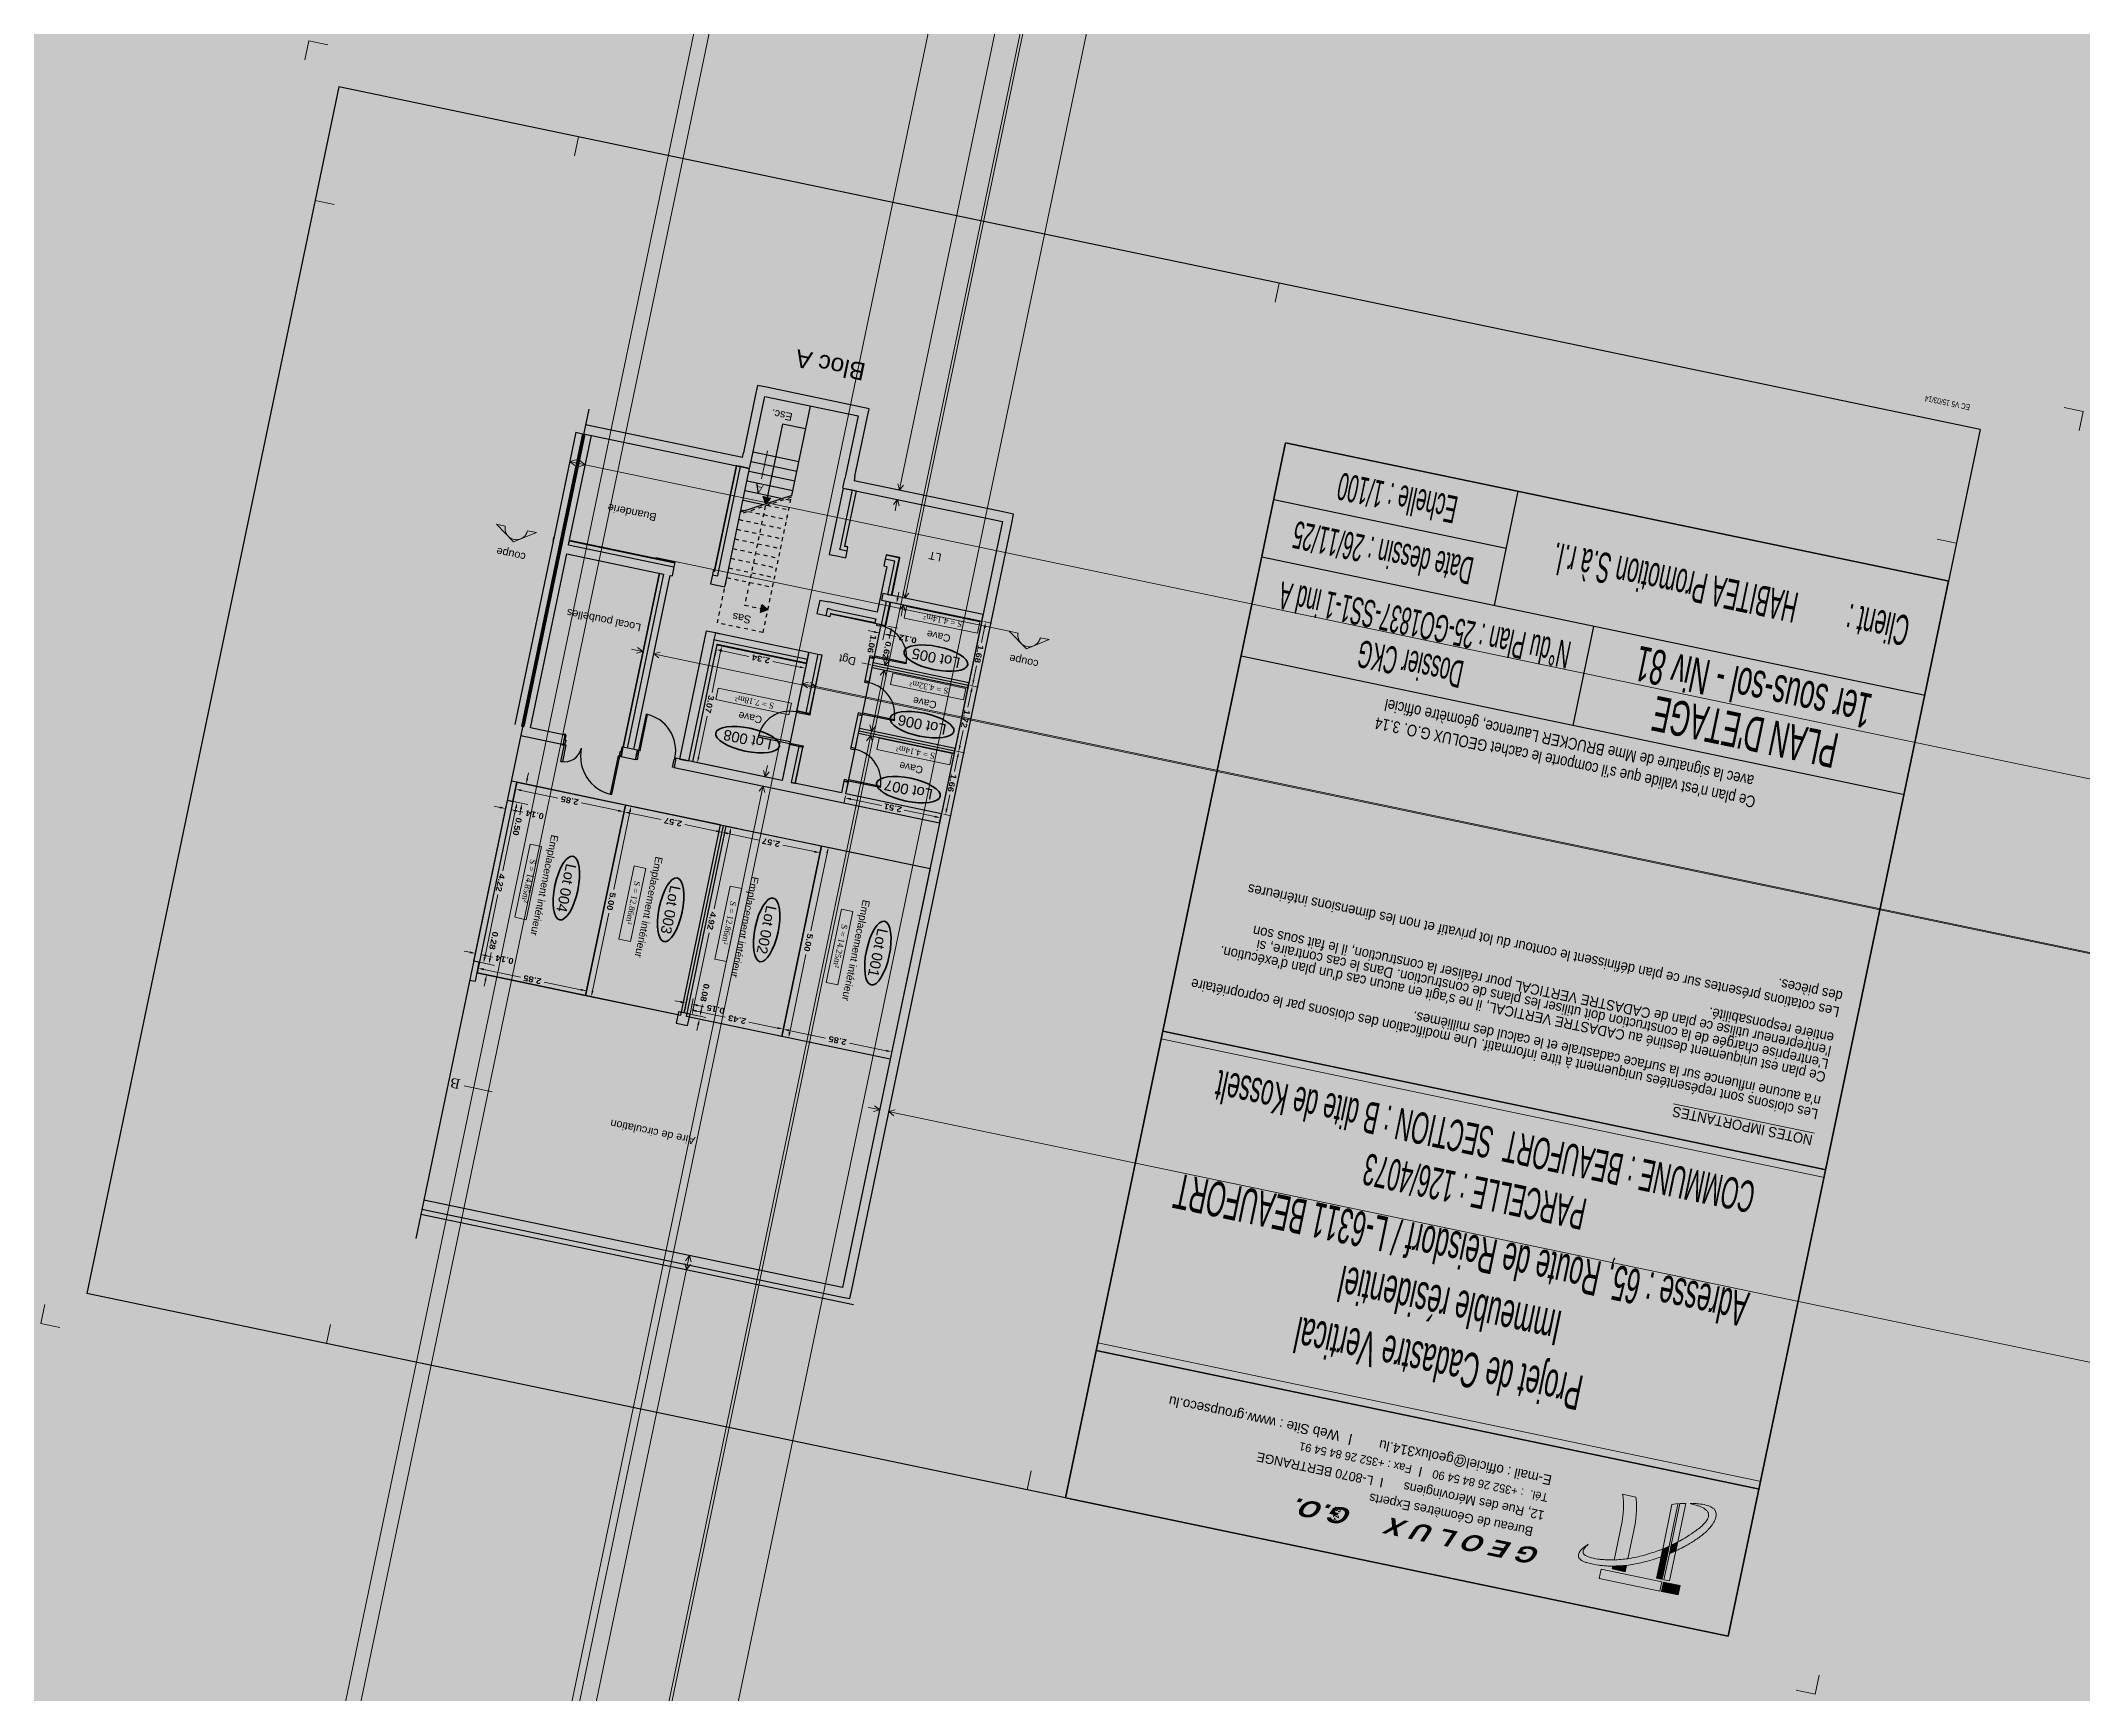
# Model space of a CAD drawing. Header units: metres. Extents: x 33868 to 138362, y -157419 to 151698.
# Drawn here: x 87891.7 to 87944.1, y 101351.9 to 101394.4 of the extents above; entities that cross this region are included whole.
import ezdxf
from ezdxf.enums import TextEntityAlignment as Align

# ---------------------------------------------------------------- set-up
doc = ezdxf.new("R2010")
doc.units = ezdxf.units.M
doc.header["$MEASUREMENT"] = 0
for name, pattern in [('( Dashed )', [0.75, 0.5, -0.25]), ('DGN Style 4', [16.502175, 8.245934, -4.122967, 0.010307, -4.122967]), ('DGN Style 7', [20.614835, 9.276676, -4.122967, 3.092225, -4.122967]), ('Tirets petits', [0.125, 0.075, -0.05])]:
    doc.linetypes.add(name, pattern=pattern)
doc.layers.add('COTATION', color=7, linetype='Continuous', lineweight=0)
doc.layers.add('COTATIONS MUR', color=7, linetype='Continuous', lineweight=0)
doc.layers.add('not_to_draw', color=8, linetype='Continuous')
doc.layers.add('to_draw', color=3, linetype='Continuous')
doc.styles.get("Standard").update_dxf_attribs({"font": 'romantic.ttf', "height": 0.17})
doc.styles.add('Standard_0', font='romantic.ttf')
doc.styles.add('Style-Arial', font='arial.ttf')
doc.styles.add('Style-Arial IF', font='arial.ttf')
doc.styles.add('Style-Century Gothic', font='GOTHIC.TTF')
doc.styles.add('Style-Century Gothic IF', font='GOTHIC.TTF')
doc.styles.add('Style-Georgia IF', font='georgia.ttf')
doc.styles.add('Style-Impact IF', font='')
doc.styles.add('Style-INTL_ENGINEERING', font='INTL_ENGINEERING.shx')
doc.styles.add('Style-Romantic', font='romantic.ttf')
doc.styles.get('Style-Impact IF').set_extended_font_data('Impact', italic=True)
doc.dimstyles.new('COTE CV-2 petit', dxfattribs={"dimtxt": 0.15, "dimasz": 0.15, "dimexe": 0.15, "dimexo": 0.052083, "dimgap": 0.075, "dimtad": 1, "dimdsep": 46, "dimtxsty": 'Standard_0', "dimcen": 9e-05, "dimclrd": 7, "dimclre": 7, "dimazin": 3, "dimtfac": 1, "dimtdec": 0, "dimtmove": 0, "dimatfit": 1, "dimlwd": 0, "dimlwe": 0})
doc.dimstyles.new('COTES CV 1 500', dxfattribs={"dimtxt": 1.2, "dimasz": 0.00012, "dimexe": 0.1, "dimexo": 0.05, "dimgap": 0.16, "dimtad": 1, "dimzin": 1, "dimdsep": 46, "dimtxsty": 'Standard_0', "dimblk": 'TerminatorOpen_0.1', "dimcen": 0, "dimse1": 1, "dimse2": 1, "dimclrd": 7, "dimclre": 7, "dimazin": 3, "dimtfac": 1, "dimtdec": 0, "dimtmove": 0, "dimatfit": 1, "dimldrblk": 'TerminatorOpen_0.1', "dimtzin": 1, "dimlwd": -1})
doc.dimstyles.new('COTES CV 1 500 gris', dxfattribs={"dimtxt": 1.2, "dimasz": 0.00012, "dimexe": 0.1, "dimexo": 0.05, "dimgap": 0.16, "dimtad": 1, "dimzin": 1, "dimdsep": 46, "dimtxsty": 'Standard_0', "dimblk": 'TerminatorOpen_0.1', "dimcen": 0, "dimse1": 1, "dimse2": 1, "dimclrd": 9, "dimclre": 9, "dimazin": 3, "dimtfac": 1, "dimtdec": 0, "dimtmove": 0, "dimatfit": 1, "dimldrblk": 'TerminatorOpen_0.1', "dimtzin": 1, "dimlwd": -1})
doc.dimstyles.new('EP MUR', dxfattribs={"dimtxt": 0.15, "dimasz": 0.15, "dimexe": 1.5e-05, "dimexo": 1.5e-05, "dimgap": 0.015, "dimtad": 1, "dimjust": 4, "dimzin": 9, "dimdsep": 46, "dimtxsty": 'Standard_0', "dimblk": 'TerminatorOpen', "dimcen": 0, "dimse1": 1, "dimse2": 1, "dimclrd": 254, "dimclre": 7, "dimclrt": 7, "dimazin": 3, "dimtfac": 1, "dimtdec": 0, "dimtmove": 0, "dimatfit": 1, "dimldrblk": 'TerminatorOpen', "dimtzin": 9, "dimlwd": -1})

# ---------------------------------------------------------------- blocks, each defined once
blk = doc.blocks.new('*D147')
at = {"layer": 'COTATION', "color": 7, "linetype": 'Continuous', "lineweight": 0, "transparency": 16777216}
for p, q in [((87910.709797, 101368.855205), (87910.768368, 101369.135723)), ((87910.884543, 101368.958232), (87911.826541, 101368.761546)), ((87913.380713, 101368.437041), (87912.438715, 101368.633727)), ((87913.499633, 101368.272698), (87913.558204, 101368.553216))]:
    blk.add_line(p, q, dxfattribs=at)
at = {"layer": 'COTATION', "color": 7, "linetype": 'Continuous', "lineweight": 13, "transparency": 16777216}
for points in [[(87910.879434, 101368.933759), (87910.889653, 101368.982704), (87910.73771, 101368.98889)], [(87913.375603, 101368.412569), (87913.385822, 101368.461513), (87913.527546, 101368.406383)]]:
    blk.add_solid(points, dxfattribs=at)
at = {"layer": 'Defpoints', "color": 0, "linetype": 'Continuous', "lineweight": 13, "transparency": 16777216}
for p in [(87910.73771, 101368.98889), (87910.699152, 101368.804221), (87913.488988, 101368.221714)]:
    blk.add_point(p, dxfattribs=at)
at = {"layer": 'COTATION', "color": 0, "linetype": 'Continuous', "lineweight": 0, "transparency": 16777216, "insert": (87912.132628, 101368.697636), "char_height": 0.15, "attachment_point": 5, "rotation": 168.206325, "style": 'Standard_0'}
blk.add_mtext('\\A1;\\fArial Black|b0|i0|c00|p39;2.85', dxfattribs=at)
blk = doc.blocks.new('*D146')
at = {"layer": 'COTATION', "color": 7, "linetype": 'Continuous', "lineweight": 0, "transparency": 16777216}
for p, q in [((87908.335989, 101369.350847), (87908.39456, 101369.631365)), ((87908.510736, 101369.453874), (87909.24487, 101369.300589)), ((87910.590877, 101369.019548), (87909.856743, 101369.172832)), ((87910.709797, 101368.855205), (87910.768368, 101369.135723))]:
    blk.add_line(p, q, dxfattribs=at)
at = {"layer": 'COTATION', "color": 7, "linetype": 'Continuous', "lineweight": 13, "transparency": 16777216}
for points in [[(87908.505626, 101369.429401), (87908.515845, 101369.478346), (87908.363902, 101369.484532)], [(87910.585767, 101368.995076), (87910.595986, 101369.04402), (87910.73771, 101368.98889)]]:
    blk.add_solid(points, dxfattribs=at)
at = {"layer": 'Defpoints', "color": 0, "linetype": 'Continuous', "lineweight": 13, "transparency": 16777216}
for p in [(87908.363902, 101369.484532), (87908.325344, 101369.299863), (87910.699152, 101368.804221)]:
    blk.add_point(p, dxfattribs=at)
at = {"layer": 'COTATION', "color": 0, "linetype": 'Continuous', "lineweight": 0, "transparency": 16777216, "insert": (87909.550806, 101369.236711), "char_height": 0.15, "attachment_point": 5, "rotation": 168.206325, "style": 'Standard_0'}
blk.add_mtext('\\A1;\\fArial Black|b0|i0|c00|p39;2.43', dxfattribs=at)
blk = doc.blocks.new('*D148')
at = {"layer": 'COTATION', "color": 7, "linetype": 'Continuous', "lineweight": 0, "transparency": 16777216}
for p, q in [((87908.627207, 101369.46916), (87908.659655, 101369.624567)), ((87908.376328, 101369.289218), (87908.727558, 101369.215882)), ((87908.392152, 101369.365004), (87908.743382, 101369.291669)), ((87908.550067, 101369.099707), (87908.519408, 101368.952873))]:
    blk.add_line(p, q, dxfattribs=at)
at = {"layer": 'COTATION', "color": 7, "linetype": 'Continuous', "lineweight": 13, "transparency": 16777216}
for points in [[(87908.651679, 101369.464051), (87908.602735, 101369.47427), (87908.596549, 101369.322327)], [(87908.574539, 101369.094597), (87908.525594, 101369.104817), (87908.580725, 101369.24654)]]:
    blk.add_solid(points, dxfattribs=at)
at = {"layer": 'Defpoints', "color": 0, "linetype": 'Continuous', "lineweight": 13, "transparency": 16777216}
for p in [(87908.325344, 101369.299863), (87908.341168, 101369.375649), (87908.580725, 101369.24654)]:
    blk.add_point(p, dxfattribs=at)
at = {"layer": 'COTATION', "color": 0, "linetype": 'Continuous', "lineweight": 0, "transparency": 16777216, "insert": (87908.72321, 101369.928951), "char_height": 0.15, "attachment_point": 5, "rotation": 258.206325, "style": 'Standard_0'}
blk.add_mtext('\\A1;\\fArial Black|b0|i0|c00|p39;0.08', dxfattribs=at)
blk = doc.blocks.new('*D149')
at = {"layer": 'COTATION', "color": 7, "linetype": 'Continuous', "lineweight": 0, "transparency": 16777216}
for p, q in [((87908.100362, 101369.690138), (87907.953529, 101369.720796)), ((87908.20498, 101369.457291), (87908.277854, 101369.806313)), ((87908.351813, 101369.426633), (87908.424687, 101369.775655)), ((87908.540863, 101369.598163), (87908.696281, 101369.565712))]:
    blk.add_line(p, q, dxfattribs=at)
at = {"layer": 'COTATION', "color": 7, "linetype": 'Continuous', "lineweight": 13, "transparency": 16777216}
for points in [[(87908.095253, 101369.665666), (87908.105472, 101369.71461), (87908.247196, 101369.65948)], [(87908.535753, 101369.573691), (87908.545972, 101369.622635), (87908.394029, 101369.628821)]]:
    blk.add_solid(points, dxfattribs=at)
at = {"layer": 'Defpoints', "color": 0, "linetype": 'Continuous', "lineweight": 13, "transparency": 16777216}
for p in [(87908.247196, 101369.65948), (87908.194334, 101369.406308), (87908.341168, 101369.375649)]:
    blk.add_point(p, dxfattribs=at)
at = {"layer": 'COTATION', "color": 0, "linetype": 'Continuous', "lineweight": 0, "transparency": 16777216, "insert": (87909.000866, 101369.502116), "char_height": 0.15, "attachment_point": 5, "rotation": 168.206325, "style": 'Standard_0'}
blk.add_mtext('\\A1;\\fArial Black|b0|i0|c00|p39;0.15', dxfattribs=at)
blk = doc.blocks.new('*D150')
at = {"layer": 'COTATION', "color": 7, "linetype": 'Continuous', "lineweight": 0, "transparency": 16777216}
for p, q in [((87909.251436, 101374.214325), (87909.546439, 101374.15273)), ((87909.368947, 101374.036555), (87908.960477, 101372.080244)), ((87908.424145, 101369.511559), (87908.832615, 101371.46787)), ((87908.245318, 101369.395662), (87908.54032, 101369.334067))]:
    blk.add_line(p, q, dxfattribs=at)
at = {"layer": 'COTATION', "color": 7, "linetype": 'Continuous', "lineweight": 13, "transparency": 16777216}
for points in [[(87909.393419, 101374.031445), (87909.344475, 101374.041665), (87909.399605, 101374.183388)], [(87908.448617, 101369.506449), (87908.399673, 101369.516668), (87908.393487, 101369.364725)]]:
    blk.add_solid(points, dxfattribs=at)
at = {"layer": 'Defpoints', "color": 0, "linetype": 'Continuous', "lineweight": 13, "transparency": 16777216}
for p in [(87909.200453, 101374.224971), (87909.399605, 101374.183388), (87908.194334, 101369.406308)]:
    blk.add_point(p, dxfattribs=at)
at = {"layer": 'COTATION', "color": 0, "linetype": 'Continuous', "lineweight": 0, "transparency": 16777216, "insert": (87908.896546, 101371.774057), "char_height": 0.15, "attachment_point": 5, "rotation": 258.206325, "style": 'Standard_0'}
blk.add_mtext('\\A1;\\fArial Black|b0|i0|c00|p39;4.92', dxfattribs=at)
blk = doc.blocks.new('*D151')
at = {"layer": 'COTATION', "color": 7, "linetype": 'Continuous', "lineweight": 0, "transparency": 16777216}
for p, q in [((87909.189807, 101374.173987), (87909.133162, 101373.90269)), ((87909.310654, 101374.018866), (87910.118355, 101373.850221)), ((87911.537628, 101373.553882), (87910.729927, 101373.722527)), ((87911.710449, 101373.647687), (87911.653803, 101373.37639))]:
    blk.add_line(p, q, dxfattribs=at)
at = {"layer": 'COTATION', "color": 7, "linetype": 'Continuous', "lineweight": 13, "transparency": 16777216}
for points in [[(87909.305544, 101373.994393), (87909.315763, 101374.043338), (87909.16382, 101374.049524)], [(87911.532518, 101373.52941), (87911.542738, 101373.578354), (87911.684461, 101373.523224)]]:
    blk.add_solid(points, dxfattribs=at)
at = {"layer": 'Defpoints', "color": 0, "linetype": 'Continuous', "lineweight": 13, "transparency": 16777216}
for p in [(87909.200453, 101374.224971), (87911.721094, 101373.69867), (87911.684461, 101373.523224)]:
    blk.add_point(p, dxfattribs=at)
at = {"layer": 'COTATION', "color": 0, "linetype": 'Continuous', "lineweight": 0, "transparency": 16777216, "insert": (87910.424141, 101373.786374), "char_height": 0.15, "attachment_point": 5, "rotation": 168.206325, "style": 'Standard_0'}
blk.add_mtext('\\A1;\\fArial Black|b0|i0|c00|p39;2.57', dxfattribs=at)
blk = doc.blocks.new('*D152')
at = {"layer": 'COTATION', "color": 7, "linetype": 'Continuous', "lineweight": 0, "transparency": 16777216}
for p, q in [((87911.772078, 101373.688025), (87912.042573, 101373.631547)), ((87911.865082, 101373.515371), (87911.448501, 101371.520216)), ((87910.904456, 101368.914589), (87911.321037, 101370.909745)), ((87910.750136, 101368.793576), (87911.020631, 101368.737097))]:
    blk.add_line(p, q, dxfattribs=at)
at = {"layer": 'COTATION', "color": 7, "linetype": 'Continuous', "lineweight": 13, "transparency": 16777216}
for points in [[(87911.889554, 101373.510262), (87911.840609, 101373.520481), (87911.89574, 101373.662205)], [(87910.928928, 101368.909479), (87910.879984, 101368.919699), (87910.873798, 101368.767756)]]:
    blk.add_solid(points, dxfattribs=at)
at = {"layer": 'Defpoints', "color": 0, "linetype": 'Continuous', "lineweight": 13, "transparency": 16777216}
for p in [(87911.721094, 101373.69867), (87911.89574, 101373.662205), (87910.699152, 101368.804221)]:
    blk.add_point(p, dxfattribs=at)
at = {"layer": 'COTATION', "color": 0, "linetype": 'Continuous', "lineweight": 0, "transparency": 16777216, "insert": (87911.384769, 101371.21498), "char_height": 0.15, "attachment_point": 5, "rotation": 258.206325, "style": 'Standard_0'}
blk.add_mtext('\\A1;\\fArial Black|b0|i0|c00|p39;5.00', dxfattribs=at)
blk = doc.blocks.new('*D154')
at = {"layer": 'COTATION', "color": 7, "linetype": 'Continuous', "lineweight": 0, "transparency": 16777216}
for p, q in [((87906.669308, 101374.700257), (87906.612662, 101374.428961)), ((87906.790154, 101374.545136), (87907.597784, 101374.376506)), ((87909.016987, 101374.080182), (87908.209356, 101374.248812)), ((87909.189807, 101374.173987), (87909.133162, 101373.90269))]:
    blk.add_line(p, q, dxfattribs=at)
at = {"layer": 'COTATION', "color": 7, "linetype": 'Continuous', "lineweight": 13, "transparency": 16777216}
for points in [[(87906.785044, 101374.520664), (87906.795263, 101374.569609), (87906.64332, 101374.575795)], [(87909.011877, 101374.05571), (87909.022096, 101374.104654), (87909.16382, 101374.049524)]]:
    blk.add_solid(points, dxfattribs=at)
at = {"layer": 'Defpoints', "color": 0, "linetype": 'Continuous', "lineweight": 13, "transparency": 16777216}
for p in [(87906.679953, 101374.751241), (87906.64332, 101374.575795), (87909.200453, 101374.224971)]:
    blk.add_point(p, dxfattribs=at)
at = {"layer": 'COTATION', "color": 0, "linetype": 'Continuous', "lineweight": 0, "transparency": 16777216, "insert": (87907.90357, 101374.312659), "char_height": 0.15, "attachment_point": 5, "rotation": 168.206325, "style": 'Standard_0'}
blk.add_mtext('\\A1;\\fArial Black|b0|i0|c00|p39;2.57', dxfattribs=at)
blk = doc.blocks.new('*D153')
at = {"layer": 'COTATION', "color": 7, "linetype": 'Continuous', "lineweight": 0, "transparency": 16777216}
for p, q in [((87903.879471, 101375.282764), (87903.822826, 101375.011468)), ((87904.000318, 101375.127643), (87904.942315, 101374.930958)), ((87906.496487, 101374.606453), (87905.554489, 101374.803138)), ((87906.669308, 101374.700257), (87906.612662, 101374.428961))]:
    blk.add_line(p, q, dxfattribs=at)
at = {"layer": 'COTATION', "color": 7, "linetype": 'Continuous', "lineweight": 13, "transparency": 16777216}
for points in [[(87903.995208, 101375.103171), (87904.005427, 101375.152116), (87903.853484, 101375.158302)], [(87906.491377, 101374.581981), (87906.501596, 101374.630925), (87906.64332, 101374.575795)]]:
    blk.add_solid(points, dxfattribs=at)
at = {"layer": 'Defpoints', "color": 0, "linetype": 'Continuous', "lineweight": 13, "transparency": 16777216}
for p in [(87903.890117, 101375.333748), (87903.853484, 101375.158302), (87906.679953, 101374.751241)]:
    blk.add_point(p, dxfattribs=at)
at = {"layer": 'COTATION', "color": 0, "linetype": 'Continuous', "lineweight": 0, "transparency": 16777216, "insert": (87905.248402, 101374.867048), "char_height": 0.15, "attachment_point": 5, "rotation": 168.206325, "style": 'Standard_0'}
blk.add_mtext('\\A1;\\fArial Black|b0|i0|c00|p39;2.85', dxfattribs=at)
blk = doc.blocks.new('*D155')
at = {"layer": 'COTATION', "color": 7, "linetype": 'Continuous', "lineweight": 0, "transparency": 16777216}
for p, q in [((87903.9411, 101375.323103), (87904.273407, 101375.253719)), ((87904.157232, 101375.43121), (87904.18789, 101375.578044)), ((87903.838906, 101374.833658), (87904.171213, 101374.764274)), ((87903.993721, 101374.648099), (87903.963043, 101374.501171))]:
    blk.add_line(p, q, dxfattribs=at)
at = {"layer": 'COTATION', "color": 7, "linetype": 'Continuous', "lineweight": 13, "transparency": 16777216}
for points in [[(87904.181704, 101375.426101), (87904.13276, 101375.43632), (87904.126574, 101375.284377)], [(87904.018193, 101374.642989), (87903.969249, 101374.653208), (87904.024379, 101374.794932)]]:
    blk.add_solid(points, dxfattribs=at)
at = {"layer": 'Defpoints', "color": 0, "linetype": 'Continuous', "lineweight": 13, "transparency": 16777216}
for p in [(87903.890117, 101375.333748), (87904.126574, 101375.284377), (87903.787922, 101374.844303)]:
    blk.add_point(p, dxfattribs=at)
at = {"layer": 'COTATION', "color": 0, "linetype": 'Continuous', "lineweight": 0, "transparency": 16777216, "insert": (87903.899489, 101374.196787), "char_height": 0.15, "attachment_point": 5, "rotation": 258.206325, "style": 'Standard_0'}
blk.add_mtext('\\A1;\\fArial Black|b0|i0|c00|p39;0.50', dxfattribs=at)
blk = doc.blocks.new('*D156')
at = {"layer": 'COTATION', "color": 7, "linetype": 'Continuous', "lineweight": 0, "transparency": 16777216}
for p, q in [((87903.456569, 101374.6895), (87903.309736, 101374.720159)), ((87903.637572, 101374.822489), (87903.572744, 101374.512009)), ((87903.777277, 101374.793319), (87903.71245, 101374.482839)), ((87903.889942, 101374.599014), (87904.045415, 101374.566551))]:
    blk.add_line(p, q, dxfattribs=at)
at = {"layer": 'COTATION', "color": 7, "linetype": 'Continuous', "lineweight": 13, "transparency": 16777216}
for points in [[(87903.451459, 101374.665028), (87903.461679, 101374.713973), (87903.603403, 101374.658842)], [(87903.884832, 101374.574541), (87903.895051, 101374.623486), (87903.743108, 101374.629672)]]:
    blk.add_solid(points, dxfattribs=at)
at = {"layer": 'Defpoints', "color": 0, "linetype": 'Continuous', "lineweight": 13, "transparency": 16777216}
for p in [(87903.648217, 101374.873473), (87903.787922, 101374.844303), (87903.603403, 101374.658842)]:
    blk.add_point(p, dxfattribs=at)
at = {"layer": 'COTATION', "color": 0, "linetype": 'Continuous', "lineweight": 0, "transparency": 16777216, "insert": (87904.351852, 101374.502569), "char_height": 0.15, "attachment_point": 5, "rotation": 168.206325, "style": 'Standard_0'}
blk.add_mtext('\\A1;\\fArial Black|b0|i0|c00|p39;0.14', dxfattribs=at)
blk = doc.blocks.new('*D157')
at = {"layer": 'COTATION', "color": 7, "linetype": 'Continuous', "lineweight": 0, "transparency": 16777216}
for p, q in [((87903.699201, 101374.862828), (87904.044409, 101374.79075)), ((87903.866918, 101374.674575), (87903.529983, 101373.060875)), ((87903.065188, 101370.834802), (87903.402122, 101372.448501)), ((87902.836154, 101370.729388), (87903.181363, 101370.65731))]:
    blk.add_line(p, q, dxfattribs=at)
at = {"layer": 'COTATION', "color": 7, "linetype": 'Continuous', "lineweight": 13, "transparency": 16777216}
for points in [[(87903.89139, 101374.669465), (87903.842445, 101374.679684), (87903.897576, 101374.821408)], [(87903.08966, 101370.829692), (87903.040716, 101370.839911), (87903.03453, 101370.687968)]]:
    blk.add_solid(points, dxfattribs=at)
at = {"layer": 'Defpoints', "color": 0, "linetype": 'Continuous', "lineweight": 13, "transparency": 16777216}
for p in [(87903.648217, 101374.873473), (87902.78517, 101370.740033), (87903.03453, 101370.687968)]:
    blk.add_point(p, dxfattribs=at)
at = {"layer": 'COTATION', "color": 0, "linetype": 'Continuous', "lineweight": 0, "transparency": 16777216, "insert": (87903.466053, 101372.754688), "char_height": 0.15, "attachment_point": 5, "rotation": 258.206325, "style": 'Standard_0'}
blk.add_mtext('\\A1;\\fArial Black|b0|i0|c00|p39;4.22', dxfattribs=at)
blk = doc.blocks.new('*D158')
at = {"layer": 'COTATION', "color": 7, "linetype": 'Continuous', "lineweight": 0, "transparency": 16777216}
for p, q in [((87902.795816, 101370.791017), (87902.856739, 101371.082803)), ((87902.935521, 101370.761847), (87902.996445, 101371.053633)), ((87902.679248, 101370.966627), (87902.532414, 101370.997286)), ((87903.11262, 101370.876141), (87903.268094, 101370.843679))]:
    blk.add_line(p, q, dxfattribs=at)
at = {"layer": 'COTATION', "color": 7, "linetype": 'Continuous', "lineweight": 13, "transparency": 16777216}
for points in [[(87902.674138, 101370.942155), (87902.684357, 101370.9911), (87902.826081, 101370.935969)], [(87903.10751, 101370.851669), (87903.11773, 101370.900613), (87902.965787, 101370.906799)]]:
    blk.add_solid(points, dxfattribs=at)
at = {"layer": 'Defpoints', "color": 0, "linetype": 'Continuous', "lineweight": 13, "transparency": 16777216}
for p in [(87902.78517, 101370.740033), (87902.826081, 101370.935969), (87902.924876, 101370.710863)]:
    blk.add_point(p, dxfattribs=at)
at = {"layer": 'COTATION', "color": 0, "linetype": 'Continuous', "lineweight": 0, "transparency": 16777216, "insert": (87903.574531, 101370.779696), "char_height": 0.15, "attachment_point": 5, "rotation": 168.206325, "style": 'Standard_0'}
blk.add_mtext('\\A1;\\fArial Black|b0|i0|c00|p39;0.14', dxfattribs=at)
blk = doc.blocks.new('*D159')
at = {"layer": 'COTATION', "color": 7, "linetype": 'Continuous', "lineweight": 0, "transparency": 16777216}
for p, q in [((87902.97586, 101370.700218), (87903.316097, 101370.629178)), ((87903.199922, 101370.80667), (87903.23237, 101370.962076)), ((87902.919158, 101370.428654), (87903.259396, 101370.357613)), ((87903.081904, 101370.241438), (87903.051246, 101370.094605))]:
    blk.add_line(p, q, dxfattribs=at)
at = {"layer": 'COTATION', "color": 7, "linetype": 'Continuous', "lineweight": 13, "transparency": 16777216}
for points in [[(87903.224394, 101370.80156), (87903.17545, 101370.811779), (87903.169264, 101370.659836)], [(87903.106376, 101370.236329), (87903.057432, 101370.246548), (87903.112562, 101370.388272)]]:
    blk.add_solid(points, dxfattribs=at)
at = {"layer": 'Defpoints', "color": 0, "linetype": 'Continuous', "lineweight": 13, "transparency": 16777216}
for p in [(87902.924876, 101370.710863), (87902.868174, 101370.439299), (87903.112562, 101370.388272)]:
    blk.add_point(p, dxfattribs=at)
at = {"layer": 'COTATION', "color": 0, "linetype": 'Continuous', "lineweight": 0, "transparency": 16777216, "insert": (87903.295925, 101371.26646), "char_height": 0.15, "attachment_point": 5, "rotation": 258.206325, "style": 'Standard_0'}
blk.add_mtext('\\A1;\\fArial Black|b0|i0|c00|p39;0.28', dxfattribs=at)
blk = doc.blocks.new('*D160')
at = {"layer": 'COTATION', "color": 7, "linetype": 'Continuous', "lineweight": 0, "transparency": 16777216}
for p, q in [((87902.87882, 101370.490283), (87902.92291, 101370.701447)), ((87903.039085, 101370.523955), (87903.981083, 101370.327269)), ((87905.535254, 101370.002764), (87904.593256, 101370.19945)), ((87905.668656, 101369.907776), (87905.712746, 101370.11894))]:
    blk.add_line(p, q, dxfattribs=at)
at = {"layer": 'COTATION', "color": 7, "linetype": 'Continuous', "lineweight": 13, "transparency": 16777216}
for points in [[(87903.033975, 101370.499483), (87903.044195, 101370.548427), (87902.892252, 101370.554613)], [(87905.530145, 101369.978292), (87905.540364, 101370.027237), (87905.682088, 101369.972106)]]:
    blk.add_solid(points, dxfattribs=at)
at = {"layer": 'Defpoints', "color": 0, "linetype": 'Continuous', "lineweight": 13, "transparency": 16777216}
for p in [(87902.868174, 101370.439299), (87905.658011, 101369.856792), (87905.682088, 101369.972106)]:
    blk.add_point(p, dxfattribs=at)
at = {"layer": 'COTATION', "color": 0, "linetype": 'Continuous', "lineweight": 0, "transparency": 16777216, "insert": (87904.28717, 101370.26336), "char_height": 0.15, "attachment_point": 5, "rotation": 168.206325, "style": 'Standard_0'}
blk.add_mtext('\\A1;\\fArial Black|b0|i0|c00|p39;2.85', dxfattribs=at)
blk = doc.blocks.new('*D161')
at = {"layer": 'COTATION', "color": 7, "linetype": 'Continuous', "lineweight": 0, "transparency": 16777216}
for p, q in [((87906.730937, 101374.740596), (87906.97362, 101374.689925)), ((87906.796128, 101374.573749), (87906.379547, 101372.578594)), ((87905.835502, 101369.972967), (87906.252083, 101371.968123)), ((87905.708994, 101369.846147), (87905.951678, 101369.795475))]:
    blk.add_line(p, q, dxfattribs=at)
at = {"layer": 'COTATION', "color": 7, "linetype": 'Continuous', "lineweight": 13, "transparency": 16777216}
for points in [[(87906.8206, 101374.56864), (87906.771656, 101374.578859), (87906.826786, 101374.720583)], [(87905.859975, 101369.967857), (87905.81103, 101369.978077), (87905.804844, 101369.826134)]]:
    blk.add_solid(points, dxfattribs=at)
at = {"layer": 'Defpoints', "color": 0, "linetype": 'Continuous', "lineweight": 13, "transparency": 16777216}
for p in [(87906.679953, 101374.751241), (87906.826786, 101374.720583), (87905.658011, 101369.856792)]:
    blk.add_point(p, dxfattribs=at)
at = {"layer": 'COTATION', "color": 0, "linetype": 'Continuous', "lineweight": 0, "transparency": 16777216, "insert": (87906.315815, 101372.273358), "char_height": 0.15, "attachment_point": 5, "rotation": 258.206325, "style": 'Standard_0'}
blk.add_mtext('\\A1;\\fArial Black|b0|i0|c00|p39;5.00', dxfattribs=at)
blk = doc.blocks.new('*D162')
at = {"layer": 'COTATION', "color": 7, "linetype": 'Continuous', "lineweight": 0, "transparency": 16777216}
for p, q in [((87913.54987, 101379.951896), (87913.797528, 101379.900186)), ((87913.681353, 101380.077678), (87913.712011, 101380.224511)), ((87913.423149, 101379.344984), (87913.670808, 101379.293274)), ((87913.493316, 101379.177099), (87913.462634, 101379.030154))]:
    blk.add_line(p, q, dxfattribs=at)
at = {"layer": 'COTATION', "color": 7, "linetype": 'Continuous', "lineweight": 13, "transparency": 16777216}
for points in [[(87913.705825, 101380.072568), (87913.656881, 101380.082787), (87913.650695, 101379.930844)], [(87913.517788, 101379.171989), (87913.468844, 101379.182209), (87913.523974, 101379.323933)]]:
    blk.add_solid(points, dxfattribs=at)
at = {"layer": 'Defpoints', "color": 0, "linetype": 'Continuous', "lineweight": 13, "transparency": 16777216}
for p in [(87913.498886, 101379.962541), (87913.650695, 101379.930844), (87913.372165, 101379.35563)]:
    blk.add_point(p, dxfattribs=at)
at = {"layer": 'COTATION', "color": 0, "linetype": 'Continuous', "lineweight": 0, "transparency": 16777216, "insert": (87913.399143, 101378.72607), "char_height": 0.15, "attachment_point": 5, "rotation": 258.206325, "style": 'Standard_0'}
blk.add_mtext('\\A1;\\fArial Black|b0|i0|c00|p39;0.62', dxfattribs=at)
blk = doc.blocks.new('*D163')
at = {"layer": 'COTATION', "color": 7, "linetype": 'Continuous', "lineweight": 0, "transparency": 16777216}
for p, q in [((87913.064332, 101379.202318), (87912.917498, 101379.232976)), ((87913.244053, 101379.329172), (87913.180507, 101379.024826)), ((87913.36152, 101379.304646), (87913.297974, 101379.0003)), ((87913.475466, 101379.116475), (87913.63089, 101379.084023))]:
    blk.add_line(p, q, dxfattribs=at)
at = {"layer": 'COTATION', "color": 7, "linetype": 'Continuous', "lineweight": 13, "transparency": 16777216}
for points in [[(87913.059222, 101379.177846), (87913.069442, 101379.22679), (87913.211165, 101379.17166)], [(87913.470356, 101379.092003), (87913.480575, 101379.140947), (87913.328632, 101379.147133)]]:
    blk.add_solid(points, dxfattribs=at)
at = {"layer": 'Defpoints', "color": 0, "linetype": 'Continuous', "lineweight": 13, "transparency": 16777216}
for p in [(87913.211165, 101379.17166), (87913.254699, 101379.380156), (87913.372165, 101379.35563)]:
    blk.add_point(p, dxfattribs=at)
at = {"layer": 'COTATION', "color": 0, "linetype": 'Continuous', "lineweight": 0, "transparency": 16777216, "insert": (87913.934974, 101379.020531), "char_height": 0.15, "attachment_point": 5, "rotation": 168.206325, "style": 'Standard_0'}
blk.add_mtext('\\A1;\\fArial Black|b0|i0|c00|p39;0.12', dxfattribs=at)
blk = doc.blocks.new('*D164')
at = {"layer": 'COTATION', "color": 7, "linetype": 'Continuous', "lineweight": 0, "transparency": 16777216}
for p, q in [((87913.203715, 101379.390802), (87912.974986, 101379.438559)), ((87912.987063, 101378.353178), (87912.758335, 101378.400936))]:
    blk.add_line(p, q, dxfattribs=at)
at = {"layer": 'Defpoints', "color": 0, "linetype": 'Continuous', "lineweight": 13, "transparency": 16777216}
for p in [(87913.12182, 101379.407901), (87913.254698, 101379.380156), (87913.038047, 101378.342533)]:
    blk.add_point(p, dxfattribs=at)
at = {"layer": 'COTATION', "color": 0, "linetype": 'Continuous', "lineweight": 0, "transparency": 16777216, "insert": (87913.013494, 101378.889089), "char_height": 0.15, "attachment_point": 5, "rotation": 258.206325, "style": 'Standard_0'}
blk.add_mtext('\\A1;\\fArial Black|b0|i0|c00|p39;1.06', dxfattribs=at)
blk = doc.blocks.new('*D165')
at = {"layer": 'COTATION', "color": 7, "linetype": 'Continuous', "lineweight": 0, "transparency": 16777216}
for p, q in [((87915.484415, 101377.778534), (87914.752685, 101374.274015)), ((87912.337591, 101374.987796), (87912.295672, 101374.78703)), ((87912.473163, 101374.903206), (87913.262722, 101374.738349)), ((87914.63651, 101374.451507), (87913.846951, 101374.616364))]:
    blk.add_line(p, q, dxfattribs=at)
at = {"layer": 'COTATION', "color": 7, "linetype": 'Continuous', "lineweight": 13, "transparency": 16777216}
for points in [[(87912.468054, 101374.878733), (87912.478273, 101374.927678), (87912.32633, 101374.933864)], [(87914.6314, 101374.427035), (87914.64162, 101374.475979), (87914.783343, 101374.420849)]]:
    blk.add_solid(points, dxfattribs=at)
at = {"layer": 'Defpoints', "color": 0, "linetype": 'Continuous', "lineweight": 13, "transparency": 16777216}
for p in [(87915.49506, 101377.829518), (87912.348236, 101375.03878), (87914.783343, 101374.420849)]:
    blk.add_point(p, dxfattribs=at)
at = {"layer": 'COTATION', "color": 0, "linetype": 'Continuous', "lineweight": 0, "transparency": 16777216, "insert": (87913.554837, 101374.677356), "char_height": 0.15, "attachment_point": 5, "rotation": 168.206325, "style": 'Standard_0'}
blk.add_mtext('\\A1;\\fArial Black|b0|i0|c00|p39;2.51', dxfattribs=at)
blk = doc.blocks.new('*D168')
at = {"layer": 'COTATION', "color": 7, "linetype": 'Continuous', "lineweight": 0, "transparency": 16777216}
for p, q in [((87915.216463, 101375.977361), (87915.140801, 101375.614991)), ((87915.194496, 101376.135182), (87915.393954, 101376.093536)), ((87914.939516, 101374.650965), (87915.015178, 101375.013335)), ((87914.856233, 101374.51512), (87915.055692, 101374.473473))]:
    blk.add_line(p, q, dxfattribs=at)
at = {"layer": 'COTATION', "color": 7, "linetype": 'Continuous', "lineweight": 13, "transparency": 16777216}
for points in [[(87915.240935, 101375.972251), (87915.19199, 101375.982471), (87915.247121, 101376.124194)], [(87914.963989, 101374.645855), (87914.915044, 101374.656075), (87914.908858, 101374.504132)]]:
    blk.add_solid(points, dxfattribs=at)
at = {"layer": 'Defpoints', "color": 0, "linetype": 'Continuous', "lineweight": 13, "transparency": 16777216}
for p in [(87915.143512, 101376.145827), (87915.247121, 101376.124194), (87914.805249, 101374.525765)]:
    blk.add_point(p, dxfattribs=at)
at = {"layer": 'COTATION', "color": 0, "linetype": 'Continuous', "lineweight": 0, "transparency": 16777216, "insert": (87915.077989, 101375.314163), "char_height": 0.15, "attachment_point": 5, "rotation": 258.206325, "style": 'Standard_0'}
blk.add_mtext('\\A1;\\fArial Black|b0|i0|c00|p39;1.66', dxfattribs=at)
blk = doc.blocks.new('*D166')
at = {"layer": 'COTATION', "color": 7, "linetype": 'Continuous', "lineweight": 0, "transparency": 16777216}
for p, q in [((87915.568011, 101377.661051), (87915.485519, 101377.265967)), ((87915.546044, 101377.818873), (87915.745503, 101377.777227)), ((87915.277779, 101376.271028), (87915.360271, 101376.666113)), ((87915.194496, 101376.135182), (87915.393954, 101376.093536))]:
    blk.add_line(p, q, dxfattribs=at)
at = {"layer": 'COTATION', "color": 7, "linetype": 'Continuous', "lineweight": 13, "transparency": 16777216}
for points in [[(87915.592483, 101377.655942), (87915.543539, 101377.666161), (87915.598669, 101377.807885)], [(87915.302251, 101376.265918), (87915.253307, 101376.276138), (87915.247121, 101376.124194)]]:
    blk.add_solid(points, dxfattribs=at)
at = {"layer": 'Defpoints', "color": 0, "linetype": 'Continuous', "lineweight": 13, "transparency": 16777216}
for p in [(87915.49506, 101377.829518), (87915.598669, 101377.807885), (87915.143512, 101376.145827)]:
    blk.add_point(p, dxfattribs=at)
at = {"layer": 'COTATION', "color": 0, "linetype": 'Continuous', "lineweight": 0, "transparency": 16777216, "insert": (87915.422895, 101376.96604), "char_height": 0.15, "attachment_point": 5, "rotation": 258.206325, "style": 'Standard_0'}
blk.add_mtext('\\A1;\\fArial Black|b0|i0|c00|p39;1.72', dxfattribs=at)
blk = doc.blocks.new('*D167')
at = {"layer": 'COTATION', "color": 7, "linetype": 'Continuous', "lineweight": 0, "transparency": 16777216}
for p, q in [((87915.889417, 101379.463408), (87916.088875, 101379.421762)), ((87915.911383, 101379.305586), (87915.833042, 101378.93038)), ((87915.629327, 101377.954718), (87915.707669, 101378.329925)), ((87915.546044, 101377.818873), (87915.745503, 101377.777227))]:
    blk.add_line(p, q, dxfattribs=at)
at = {"layer": 'COTATION', "color": 7, "linetype": 'Continuous', "lineweight": 13, "transparency": 16777216}
for points in [[(87915.935856, 101379.300477), (87915.886911, 101379.310696), (87915.942042, 101379.45242)], [(87915.6538, 101377.949609), (87915.604855, 101377.959828), (87915.598669, 101377.807885)]]:
    blk.add_solid(points, dxfattribs=at)
at = {"layer": 'Defpoints', "color": 0, "linetype": 'Continuous', "lineweight": 13, "transparency": 16777216}
for p in [(87915.838433, 101379.474053), (87915.942042, 101379.45242), (87915.49506, 101377.829518)]:
    blk.add_point(p, dxfattribs=at)
at = {"layer": 'COTATION', "color": 0, "linetype": 'Continuous', "lineweight": 0, "transparency": 16777216, "insert": (87915.770355, 101378.630152), "char_height": 0.15, "attachment_point": 5, "rotation": 258.206325, "style": 'Standard_0'}
blk.add_mtext('\\A1;\\fArial Black|b0|i0|c00|p39;1.68', dxfattribs=at)
blk = doc.blocks.new('*D169')
at = {"layer": 'COTATION', "color": 7, "linetype": 'Continuous', "lineweight": 0, "transparency": 16777216}
for p, q in [((87909.127747, 101378.698977), (87908.907848, 101377.645799)), ((87909.094455, 101378.859164), (87909.305239, 101378.815153)), ((87908.560631, 101375.982852), (87908.78053, 101377.03603)), ((87908.466022, 101375.849371), (87908.676806, 101375.80536))]:
    blk.add_line(p, q, dxfattribs=at)
at = {"layer": 'COTATION', "color": 7, "linetype": 'Continuous', "lineweight": 13, "transparency": 16777216}
for points in [[(87909.15222, 101378.693868), (87909.103275, 101378.704087), (87909.158406, 101378.845811)], [(87908.585103, 101375.977742), (87908.536159, 101375.987962), (87908.529973, 101375.836018)]]:
    blk.add_solid(points, dxfattribs=at)
at = {"layer": 'Defpoints', "color": 0, "linetype": 'Continuous', "lineweight": 13, "transparency": 16777216}
for p in [(87909.043471, 101378.869809), (87909.158406, 101378.845811), (87908.415038, 101375.860016)]:
    blk.add_point(p, dxfattribs=at)
at = {"layer": 'COTATION', "color": 0, "linetype": 'Continuous', "lineweight": 0, "transparency": 16777216, "insert": (87908.844189, 101377.340915), "char_height": 0.15, "attachment_point": 5, "rotation": 258.206325, "style": 'Standard_0'}
blk.add_mtext('\\A1;\\fArial Black|b0|i0|c00|p39;3.07', dxfattribs=at)
blk = doc.blocks.new('*D170')
at = {"layer": 'COTATION', "color": 7, "linetype": 'Continuous', "lineweight": 0, "transparency": 16777216}
for p, q in [((87909.032826, 101378.818825), (87908.986651, 101378.597679)), ((87909.164143, 101378.713854), (87909.854889, 101378.569629)), ((87911.161514, 101378.296811), (87910.470768, 101378.441036)), ((87911.323864, 101378.340465), (87911.277689, 101378.119319))]:
    blk.add_line(p, q, dxfattribs=at)
at = {"layer": 'COTATION', "color": 7, "linetype": 'Continuous', "lineweight": 13, "transparency": 16777216}
for points in [[(87909.159034, 101378.689382), (87909.169253, 101378.738326), (87909.01731, 101378.744512)], [(87911.156405, 101378.272338), (87911.166624, 101378.321283), (87911.308348, 101378.266152)]]:
    blk.add_solid(points, dxfattribs=at)
at = {"layer": 'Defpoints', "color": 0, "linetype": 'Continuous', "lineweight": 13, "transparency": 16777216}
for p in [(87909.043471, 101378.869809), (87911.334509, 101378.391449), (87911.308348, 101378.266152)]:
    blk.add_point(p, dxfattribs=at)
at = {"layer": 'COTATION', "color": 0, "linetype": 'Continuous', "lineweight": 0, "transparency": 16777216, "insert": (87910.162829, 101378.505332), "char_height": 0.15, "attachment_point": 5, "rotation": 168.206325, "style": 'Standard_0'}
blk.add_mtext('\\A1;\\fArial Black|b0|i0|c00|p39;2.34', dxfattribs=at)
blk = doc.blocks.new('TerminatorOpen')
at = {"color": 0, "linetype": 'ByBlock', "lineweight": -2}
for q in [(-1, 0.5), (-1, 0), (-1, -0.5)]:
    blk.add_line((0, 0), q, dxfattribs=at)
blk = doc.blocks.new('*D253')
at = {"layer": 'COTATIONS MUR', "color": 254, "linetype": 'Continuous', "transparency": 16777216}
for p, q in [((87913.070167, 101366.949725), (87912.923333, 101366.980383)), ((87913.598767, 101366.839355), (91604.16067, 100596.26425))]:
    blk.add_line(p, q, dxfattribs=at)
at = {"layer": 'Defpoints', "color": 0, "linetype": 'Continuous', "lineweight": 13, "transparency": 16777216}
for p in [(87913.245356, 101367.054875), (87913.451934, 101366.870014), (87913.48029, 101367.005822)]:
    blk.add_point(p, dxfattribs=at)
at = {"layer": 'COTATIONS MUR', "color": 254, "linetype": 'Continuous', "transparency": 16777216, "xscale": 0.15, "yscale": 0.15, "zscale": 0.15}
for p, rotation in [((87913.217, 101366.919067), 348.206299), ((87913.451934, 101366.870014), 168.206299)]:
    blk.add_blockref('TerminatorOpen', p, dxfattribs=dict(at, rotation=rotation))
at = {"layer": 'COTATIONS MUR', "color": 7, "linetype": 'Continuous', "transparency": 16777216, "insert": (89602.030554, 100229.977674), "char_height": 0.15, "attachment_point": 5, "rotation": 168.206325, "style": 'Standard_0'}
blk.add_mtext('\\H1500;0.24', dxfattribs=at)
blk = doc.blocks.new('*D254')
at = {"layer": 'COTATIONS MUR', "color": 254, "linetype": 'Continuous', "transparency": 16777216}
for p, q in [((87908.249271, 101362.808375), (87148.105231, 97722.204607)), ((87908.294236, 101363.023731), (87908.279929, 101362.955209))]:
    blk.add_line(p, q, dxfattribs=at)
at = {"layer": 'Defpoints', "color": 0, "linetype": 'Continuous', "lineweight": 13, "transparency": 16777216}
for p in [(87907.985504, 101363.241428), (87908.324895, 101363.170565), (87907.909881, 101362.879239)]:
    blk.add_point(p, dxfattribs=at)
at = {"layer": 'COTATIONS MUR', "color": 254, "linetype": 'Continuous', "transparency": 16777216, "xscale": 0.15, "yscale": 0.15, "zscale": 0.15}
for p, rotation in [((87908.324895, 101363.170565), 78.206299), ((87908.249271, 101362.808375), 258.206299)]:
    blk.add_blockref('TerminatorOpen', p, dxfattribs=dict(at, rotation=rotation))
at = {"layer": 'COTATIONS MUR', "color": 7, "linetype": 'Continuous', "transparency": 16777216, "insert": (88279.720721, 99385.510493), "char_height": 0.15, "attachment_point": 5, "rotation": 258.206325, "style": 'Standard_0'}
blk.add_mtext('\\H1500;0.37', dxfattribs=at)
blk = doc.blocks.new('*D255')
at = {"layer": 'COTATIONS MUR', "color": 254, "linetype": 'Continuous', "transparency": 16777216}
for p, q in [((87913.751962, 101382.987063), (88684.327068, 105073.548966)), ((87913.641592, 101382.458462), (87913.610934, 101382.311629))]:
    blk.add_line(p, q, dxfattribs=at)
at = {"layer": 'Defpoints', "color": 0, "linetype": 'Continuous', "lineweight": 13, "transparency": 16777216}
for p in [(87913.631523, 101382.613799), (87913.680577, 101382.848733), (87913.721304, 101382.840229)]:
    blk.add_point(p, dxfattribs=at)
at = {"layer": 'COTATIONS MUR', "color": 254, "linetype": 'Continuous', "transparency": 16777216, "xscale": 0.15, "yscale": 0.15, "zscale": 0.15}
for p, rotation in [((87913.67225, 101382.605296), 78.206299), ((87913.721304, 101382.840229), 258.206299)]:
    blk.add_blockref('TerminatorOpen', p, dxfattribs=dict(at, rotation=rotation))
at = {"layer": 'COTATIONS MUR', "color": 7, "linetype": 'Continuous', "transparency": 16777216, "insert": (89050.613643, 103071.41885), "char_height": 0.15, "attachment_point": 5, "rotation": 258.206325, "style": 'Standard_0'}
blk.add_mtext('\\H1500;0.24', dxfattribs=at)
blk = doc.blocks.new('*D256')
at = {"layer": 'COTATIONS MUR', "color": 254, "linetype": 'Continuous', "transparency": 16777216}
for p, q in [((87913.893263, 101380.212206), (88670.862631, 105005.611324)), ((87913.796179, 101379.747233), (87913.76552, 101379.6004))]:
    blk.add_line(p, q, dxfattribs=at)
at = {"layer": 'Defpoints', "color": 0, "linetype": 'Continuous', "lineweight": 13, "transparency": 16777216}
for p in [(87913.830753, 101380.072023), (87913.862605, 101380.065372), (87913.794985, 101379.900717)]:
    blk.add_point(p, dxfattribs=at)
at = {"layer": 'COTATIONS MUR', "color": 254, "linetype": 'Continuous', "transparency": 16777216, "xscale": 0.15, "yscale": 0.15, "zscale": 0.15}
for p, rotation in [((87913.862605, 101380.065372), 258.206299), ((87913.826837, 101379.894067), 78.206299)]:
    blk.add_blockref('TerminatorOpen', p, dxfattribs=dict(at, rotation=rotation))
at = {"layer": 'COTATIONS MUR', "color": 7, "linetype": 'Continuous', "transparency": 16777216, "insert": (89043.952076, 103036.0626), "char_height": 0.15, "attachment_point": 5, "rotation": 258.206325, "style": 'Standard_0'}
blk.add_mtext('\\H1500;0.18', dxfattribs=at)
blk = doc.blocks.new('*D257')
at = {"layer": 'COTATIONS MUR', "color": 254, "linetype": 'Continuous', "transparency": 16777216}
for p, q in [((87913.390867, 101378.483394), (87913.421526, 101378.630228)), ((87913.305024, 101378.07226), (87141.822869, 97683.166171))]:
    blk.add_line(p, q, dxfattribs=at)
at = {"layer": 'Defpoints', "color": 0, "linetype": 'Continuous', "lineweight": 13, "transparency": 16777216}
for p in [(87913.285021, 101378.229672), (87913.309548, 101378.347139), (87913.360209, 101378.336561)]:
    blk.add_point(p, dxfattribs=at)
at = {"layer": 'COTATIONS MUR', "color": 254, "linetype": 'Continuous', "transparency": 16777216, "xscale": 0.15, "yscale": 0.15, "zscale": 0.15}
for p, rotation in [((87913.360209, 101378.336561), 258.206299), ((87913.335683, 101378.219094), 78.206299)]:
    blk.add_blockref('TerminatorOpen', p, dxfattribs=dict(at, rotation=rotation))
at = {"layer": 'COTATIONS MUR', "color": 7, "linetype": 'Continuous', "transparency": 16777216, "insert": (88279.107417, 99373.623218), "char_height": 0.15, "attachment_point": 5, "rotation": 258.206325, "style": 'Standard_0'}
blk.add_mtext('\\H1500;0.12', dxfattribs=at)
blk = doc.blocks.new('*D258')
at = {"layer": 'COTATIONS MUR', "color": 254, "linetype": 'Continuous', "transparency": 16777216}
for p, q in [((87913.039755, 101376.799613), (87913.070413, 101376.946446)), ((87912.953912, 101376.388479), (87141.471756, 97681.48239))]:
    blk.add_line(p, q, dxfattribs=at)
at = {"layer": 'Defpoints', "color": 0, "linetype": 'Continuous', "lineweight": 13, "transparency": 16777216}
for p in [(87912.98457, 101376.535312), (87913.0175, 101376.528437), (87913.042026, 101376.645904)]:
    blk.add_point(p, dxfattribs=at)
at = {"layer": 'COTATIONS MUR', "color": 254, "linetype": 'Continuous', "transparency": 16777216, "xscale": 0.15, "yscale": 0.15, "zscale": 0.15}
for p, rotation in [((87913.009096, 101376.652779), 258.206299), ((87912.98457, 101376.535312), 78.206299)]:
    blk.add_blockref('TerminatorOpen', p, dxfattribs=dict(at, rotation=rotation))
at = {"layer": 'COTATIONS MUR', "color": 7, "linetype": 'Continuous', "transparency": 16777216, "insert": (88278.756304, 99371.939436), "char_height": 0.15, "attachment_point": 5, "rotation": 258.206325, "style": 'Standard_0'}
blk.add_mtext('\\H1500;0.12', dxfattribs=at)
blk = doc.blocks.new('*D259')
at = {"layer": 'COTATIONS MUR', "color": 254, "linetype": 'Continuous', "transparency": 16777216}
for p, q in [((87910.299368, 101375.61981), (87910.330026, 101375.766644)), ((87910.188998, 101375.09121), (87139.613892, 97684.529306))]:
    blk.add_line(p, q, dxfattribs=at)
at = {"layer": 'Defpoints', "color": 0, "linetype": 'Continuous', "lineweight": 13, "transparency": 16777216}
for p in [(87910.219657, 101375.238043), (87910.339635, 101375.458168), (87910.290582, 101375.223234)]:
    blk.add_point(p, dxfattribs=at)
at = {"layer": 'COTATIONS MUR', "color": 254, "linetype": 'Continuous', "transparency": 16777216, "xscale": 0.15, "yscale": 0.15, "zscale": 0.15}
for p, rotation in [((87910.219657, 101375.238043), 78.206299), ((87910.26871, 101375.472977), 258.206299)]:
    blk.add_blockref('TerminatorOpen', p, dxfattribs=dict(at, rotation=rotation))
at = {"layer": 'COTATIONS MUR', "color": 7, "linetype": 'Continuous', "transparency": 16777216, "insert": (88276.444916, 99372.81426), "char_height": 0.15, "attachment_point": 5, "rotation": 258.206325, "style": 'Standard_0'}
blk.add_mtext('\\H1500;0.24', dxfattribs=at)
blk = doc.blocks.new('*D260')
at = {"layer": 'COTATIONS MUR', "color": 254, "linetype": 'Continuous', "transparency": 16777216}
for p, q in [((87911.372339, 101377.838733), (87911.42422, 101377.8279)), ((87911.571054, 101377.797242), (91528.281801, 100622.641973))]:
    blk.add_line(p, q, dxfattribs=at)
at = {"layer": 'Defpoints', "color": 0, "linetype": 'Continuous', "lineweight": 13, "transparency": 16777216}
for p in [(87911.226431, 101377.873825), (87911.571054, 101377.797242), (87911.571979, 101377.801676)]:
    blk.add_point(p, dxfattribs=at)
at = {"layer": 'COTATIONS MUR', "color": 254, "linetype": 'Continuous', "transparency": 16777216, "xscale": 0.15, "yscale": 0.15, "zscale": 0.15}
for p, rotation in [((87911.225505, 101377.869391), 168.206299), ((87911.571054, 101377.797242), 348.206299)]:
    blk.add_blockref('TerminatorOpen', p, dxfattribs=dict(at, rotation=rotation))
at = {"layer": 'COTATIONS MUR', "color": 7, "linetype": 'Continuous', "transparency": 16777216, "insert": (89560.582877, 100236.698968), "char_height": 0.15, "attachment_point": 5, "rotation": 168.206325, "style": 'Standard_0'}
blk.add_mtext('\\H1500;0.35', dxfattribs=at)
blk = doc.blocks.new('*D261')
at = {"layer": 'COTATIONS MUR', "color": 254, "linetype": 'Continuous', "transparency": 16777216}
for p, q in [((87906.979527, 101378.726091), (87906.832693, 101378.756749)), ((87907.555114, 101378.60591), (91572.051903, 100613.4731))]:
    blk.add_line(p, q, dxfattribs=at)
at = {"layer": 'Defpoints', "color": 0, "linetype": 'Continuous', "lineweight": 13, "transparency": 16777216}
for p in [(87907.137377, 101378.748195), (87907.408281, 101378.636569), (87907.419297, 101378.689331)]:
    blk.add_point(p, dxfattribs=at)
at = {"layer": 'COTATIONS MUR', "color": 254, "linetype": 'Continuous', "transparency": 16777216, "xscale": 0.15, "yscale": 0.15, "zscale": 0.15}
for p, rotation in [((87907.12636, 101378.695433), 348.206299), ((87907.408281, 101378.636569), 168.206299)]:
    blk.add_blockref('TerminatorOpen', p, dxfattribs=dict(at, rotation=rotation))
at = {"layer": 'COTATIONS MUR', "color": 7, "linetype": 'Continuous', "transparency": 16777216, "insert": (89581.367008, 100236.863052), "char_height": 0.15, "attachment_point": 5, "rotation": 168.206325, "style": 'Standard_0'}
blk.add_mtext('\\H1500;0.29', dxfattribs=at)
blk = doc.blocks.new('*D262')
at = {"layer": 'COTATIONS MUR', "color": 254, "linetype": 'Continuous', "transparency": 16777216}
for p, q in [((87905.39559, 101383.546996), (87905.503268, 101383.524513)), ((87905.650102, 101383.493855), (91424.616672, 100648.747193))]:
    blk.add_line(p, q, dxfattribs=at)
at = {"layer": 'Defpoints', "color": 0, "linetype": 'Continuous', "lineweight": 13, "transparency": 16777216}
for p in [(87905.265159, 101383.656209), (87905.248757, 101383.577654), (87905.666503, 101383.57241)]:
    blk.add_point(p, dxfattribs=at)
at = {"layer": 'COTATIONS MUR', "color": 254, "linetype": 'Continuous', "transparency": 16777216, "xscale": 0.15, "yscale": 0.15, "zscale": 0.15}
for p, rotation in [((87905.248757, 101383.577654), 168.206299), ((87905.650102, 101383.493855), 348.206299)]:
    blk.add_blockref('TerminatorOpen', p, dxfattribs=dict(at, rotation=rotation))
at = {"layer": 'COTATIONS MUR', "color": 7, "linetype": 'Continuous', "transparency": 16777216, "insert": (89508.284222, 100264.546395), "char_height": 0.15, "attachment_point": 5, "rotation": 168.206325, "style": 'Standard_0'}
blk.add_mtext('\\H1500;0.41', dxfattribs=at)
blk = doc.blocks.new('*D263')
at = {"layer": 'COTATIONS MUR', "color": 254, "linetype": 'Continuous', "transparency": 16777216}
for p, q in [((87935.838186, 101474.422993), (87936.004598, 101474.388247)), ((87936.151431, 101474.357589), (91576.7552, 100714.213549))]:
    blk.add_line(p, q, dxfattribs=at)
at = {"layer": 'Defpoints', "color": 0, "linetype": 'Continuous', "lineweight": 13, "transparency": 16777216}
for p in [(87935.793591, 101474.943309), (87936.25367, 101474.847246), (87936.151431, 101474.357589)]:
    blk.add_point(p, dxfattribs=at)
at = {"layer": 'COTATIONS MUR', "color": 254, "linetype": 'Continuous', "transparency": 16777216, "xscale": 0.15, "yscale": 0.15, "zscale": 0.15}
for p, rotation in [((87935.691353, 101474.453652), 168.206299), ((87936.151431, 101474.357589), 348.206299)]:
    blk.add_blockref('TerminatorOpen', p, dxfattribs=dict(at, rotation=rotation))
at = {"layer": 'COTATIONS MUR', "color": 7, "linetype": 'Continuous', "transparency": 16777216, "insert": (89599.604151, 100342.711441), "char_height": 0.15, "attachment_point": 5, "rotation": 168.206325, "style": 'Standard_0'}
blk.add_mtext('\\H1500;0.47', dxfattribs=at)
blk = doc.blocks.new('*D264')
at = {"layer": 'COTATIONS MUR', "color": 254, "linetype": 'Continuous', "transparency": 16777216}
for p, q in [((87936.919113, 101482.717684), (88697.063153, 105123.321452)), ((87936.853709, 101482.404439), (87936.888455, 101482.570851))]:
    blk.add_line(p, q, dxfattribs=at)
at = {"layer": 'Defpoints', "color": 0, "linetype": 'Continuous', "lineweight": 13, "transparency": 16777216}
for p in [(87936.912147, 101482.719138), (87936.919113, 101482.717684), (87936.816085, 101482.25906)]:
    blk.add_point(p, dxfattribs=at)
at = {"layer": 'COTATIONS MUR', "color": 254, "linetype": 'Continuous', "transparency": 16777216, "xscale": 0.15, "yscale": 0.15, "zscale": 0.15}
for p, rotation in [((87936.823051, 101482.257606), 258.206299), ((87936.919113, 101482.717684), 78.206299)]:
    blk.add_blockref('TerminatorOpen', p, dxfattribs=dict(at, rotation=rotation))
at = {"layer": 'COTATIONS MUR', "color": 7, "linetype": 'Continuous', "transparency": 16777216, "insert": (89068.565262, 103146.170403), "char_height": 0.15, "attachment_point": 5, "rotation": 258.206325, "style": 'Standard_0'}
blk.add_mtext('\\H1500;0.47', dxfattribs=at)
blk = doc.blocks.new('*D265')
at = {"layer": 'COTATIONS MUR', "color": 254, "linetype": 'Continuous', "transparency": 16777216}
for p, q in [((87925.828818, 101481.270271), (87925.936496, 101481.247788)), ((87926.083329, 101481.21713), (91445.049899, 100746.470468))]:
    blk.add_line(p, q, dxfattribs=at)
at = {"layer": 'Defpoints', "color": 0, "linetype": 'Continuous', "lineweight": 13, "transparency": 16777216}
for p in [(87925.681984, 101481.300929), (87925.711613, 101481.442834), (87926.112958, 101481.359035)]:
    blk.add_point(p, dxfattribs=at)
at = {"layer": 'COTATIONS MUR', "color": 254, "linetype": 'Continuous', "transparency": 16777216, "xscale": 0.15, "yscale": 0.15, "zscale": 0.15}
for p, rotation in [((87925.681984, 101481.300929), 168.206299), ((87926.083329, 101481.21713), 348.206299)]:
    blk.add_blockref('TerminatorOpen', p, dxfattribs=dict(at, rotation=rotation))
at = {"layer": 'COTATIONS MUR', "color": 7, "linetype": 'Continuous', "transparency": 16777216, "insert": (89528.717449, 100362.26967), "char_height": 0.15, "attachment_point": 5, "rotation": 168.206325, "style": 'Standard_0'}
blk.add_mtext('\\H1500;0.41', dxfattribs=at)
blk = doc.blocks.new('*D266')
at = {"layer": 'COTATIONS MUR', "color": 254, "linetype": 'Continuous', "transparency": 16777216}
for p, q in [((87932.232955, 101468.365016), (87161.657849, 97777.803112)), ((87932.292228, 101468.648894), (87932.263613, 101468.511849))]:
    blk.add_line(p, q, dxfattribs=at)
at = {"layer": 'Defpoints', "color": 0, "linetype": 'Continuous', "lineweight": 13, "transparency": 16777216}
for p in [(87932.291856, 101468.802206), (87932.322886, 101468.795727), (87932.201925, 101468.371495)]:
    blk.add_point(p, dxfattribs=at)
at = {"layer": 'COTATIONS MUR', "color": 254, "linetype": 'Continuous', "transparency": 16777216, "xscale": 0.15, "yscale": 0.15, "zscale": 0.15}
for p, rotation in [((87932.322886, 101468.795727), 78.206299), ((87932.232955, 101468.365016), 258.206299)]:
    blk.add_blockref('TerminatorOpen', p, dxfattribs=dict(at, rotation=rotation))
at = {"layer": 'COTATIONS MUR', "color": 7, "linetype": 'Continuous', "transparency": 16777216, "insert": (88298.488872, 99466.088066), "char_height": 0.15, "attachment_point": 5, "rotation": 258.206325, "style": 'Standard_0'}
blk.add_mtext('\\H1500;0.44', dxfattribs=at)
blk = doc.blocks.new('*D267')
at = {"layer": 'COTATIONS MUR', "color": 254, "linetype": 'Continuous', "transparency": 16777216}
for p, q in [((87932.35842, 101479.713243), (84241.796517, 102250.288349)), ((87932.887021, 101479.602873), (87933.033854, 101479.572215))]:
    blk.add_line(p, q, dxfattribs=at)
at = {"layer": 'Defpoints', "color": 0, "linetype": 'Continuous', "lineweight": 13, "transparency": 16777216}
for p in [(87932.539281, 101479.845554), (87932.774214, 101479.796501), (87932.505253, 101479.682585)]:
    blk.add_point(p, dxfattribs=at)
at = {"layer": 'COTATIONS MUR', "color": 254, "linetype": 'Continuous', "transparency": 16777216, "xscale": 0.15, "yscale": 0.15, "zscale": 0.15}
for p, rotation in [((87932.505253, 101479.682585), 348.206299), ((87932.740187, 101479.633532), 168.206299)]:
    blk.add_blockref('TerminatorOpen', p, dxfattribs=dict(at, rotation=rotation))
at = {"layer": 'COTATIONS MUR', "color": 7, "linetype": 'Continuous', "transparency": 16777216, "insert": (85930.08147, 101113.457326), "char_height": 0.15, "attachment_point": 5, "rotation": 168.206325, "style": 'Standard_0'}
blk.add_mtext('\\H1500;0.24', dxfattribs=at)
blk = doc.blocks.new('*D269')
at = {"layer": 'COTATIONS MUR', "color": 254, "linetype": 'Continuous', "transparency": 16777216}
for p, q in [((87929.732771, 101480.316135), (87929.585938, 101480.346793)), ((87930.261372, 101480.205765), (91620.823275, 100709.63066))]:
    blk.add_line(p, q, dxfattribs=at)
at = {"layer": 'Defpoints', "color": 0, "linetype": 'Continuous', "lineweight": 13, "transparency": 16777216}
for p in [(87929.879605, 101480.285477), (87929.913632, 101480.448446), (87930.148566, 101480.399393)]:
    blk.add_point(p, dxfattribs=at)
at = {"layer": 'COTATIONS MUR', "color": 254, "linetype": 'Continuous', "transparency": 16777216, "xscale": 0.15, "yscale": 0.15, "zscale": 0.15}
for p, rotation in [((87929.879605, 101480.285477), 348.206299), ((87930.114538, 101480.236424), 168.206299)]:
    blk.add_blockref('TerminatorOpen', p, dxfattribs=dict(at, rotation=rotation))
at = {"layer": 'COTATIONS MUR', "color": 7, "linetype": 'Continuous', "transparency": 16777216, "insert": (89618.693159, 100343.344084), "char_height": 0.15, "attachment_point": 5, "rotation": 168.206325, "style": 'Standard_0'}
blk.add_mtext('\\H1500;0.24', dxfattribs=at)
blk = doc.blocks.new('*D270')
at = {"layer": 'COTATIONS MUR', "color": 254, "linetype": 'Continuous', "transparency": 16777216}
for p, q in [((87934.736858, 101475.196897), (88709.070518, 105169.506455)), ((87934.650697, 101474.78583), (87934.619926, 101474.63902))]:
    blk.add_line(p, q, dxfattribs=at)
at = {"layer": 'Defpoints', "color": 0, "linetype": 'Continuous', "lineweight": 13, "transparency": 16777216}
for p in [(87934.574362, 101475.077697), (87934.706086, 101475.050088), (87934.549745, 101474.960249)]:
    blk.add_point(p, dxfattribs=at)
at = {"layer": 'COTATIONS MUR', "color": 254, "linetype": 'Continuous', "transparency": 16777216, "xscale": 0.15, "yscale": 0.15, "zscale": 0.15}
for p, rotation in [((87934.706086, 101475.050088), 258.162078), ((87934.681469, 101474.93264), 78.162078)]:
    blk.add_blockref('TerminatorOpen', p, dxfattribs=dict(at, rotation=rotation))
at = {"layer": 'COTATIONS MUR', "color": 7, "linetype": 'Continuous', "transparency": 16777216, "insert": (89073.356536, 103164.922492), "char_height": 0.15, "attachment_point": 5, "rotation": 258.1620735, "style": 'Standard_0'}
blk.add_mtext('\\H1500;0.12', dxfattribs=at)
blk = doc.blocks.new('*D271')
at = {"layer": 'COTATIONS MUR', "color": 254, "linetype": 'Continuous', "transparency": 16777216}
for p, q in [((87934.634621, 101478.972717), (88706.116776, 105173.878806)), ((87934.548778, 101478.561584), (87934.518119, 101478.41475))]:
    blk.add_line(p, q, dxfattribs=at)
at = {"layer": 'Defpoints', "color": 0, "linetype": 'Continuous', "lineweight": 13, "transparency": 16777216}
for p in [(87934.447559, 101478.735953), (87934.472085, 101478.853419), (87934.603963, 101478.825884)]:
    blk.add_point(p, dxfattribs=at)
at = {"layer": 'COTATIONS MUR', "color": 254, "linetype": 'Continuous', "transparency": 16777216, "xscale": 0.15, "yscale": 0.15, "zscale": 0.15}
for p, rotation in [((87934.579436, 101478.708417), 78.206299), ((87934.603963, 101478.825884), 258.206299)]:
    blk.add_blockref('TerminatorOpen', p, dxfattribs=dict(at, rotation=rotation))
at = {"layer": 'COTATIONS MUR', "color": 7, "linetype": 'Continuous', "transparency": 16777216, "insert": (89071.949827, 103169.576597), "char_height": 0.15, "attachment_point": 5, "rotation": 258.206325, "style": 'Standard_0'}
blk.add_mtext('\\H1500;0.12', dxfattribs=at)
blk = doc.blocks.new('*D272')
at = {"layer": 'COTATIONS MUR', "color": 254, "linetype": 'Continuous', "transparency": 16777216}
for p, q in [((87930.725688, 101476.296879), (84235.819599, 102247.779035)), ((87931.136821, 101476.211036), (87931.283655, 101476.180378))]:
    blk.add_line(p, q, dxfattribs=at)
at = {"layer": 'Defpoints', "color": 0, "linetype": 'Continuous', "lineweight": 13, "transparency": 16777216}
for p in [(87930.872521, 101476.266221), (87930.880987, 101476.306766), (87930.998453, 101476.282239)]:
    blk.add_point(p, dxfattribs=at)
at = {"layer": 'COTATIONS MUR', "color": 254, "linetype": 'Continuous', "transparency": 16777216, "xscale": 0.15, "yscale": 0.15, "zscale": 0.15}
for p, rotation in [((87930.872521, 101476.266221), 348.206299), ((87930.989988, 101476.241695), 168.206299)]:
    blk.add_blockref('TerminatorOpen', p, dxfattribs=dict(at, rotation=rotation))
at = {"layer": 'COTATIONS MUR', "color": 7, "linetype": 'Continuous', "transparency": 16777216, "insert": (85926.276645, 101110.494487), "char_height": 0.15, "attachment_point": 5, "rotation": 168.206325, "style": 'Standard_0'}
blk.add_mtext('\\H1500;0.12', dxfattribs=at)
blk = doc.blocks.new('*D273')
at = {"layer": 'COTATIONS MUR', "color": 254, "linetype": 'Continuous', "transparency": 16777216}
for p, q in [((87927.459033, 101476.91684), (87927.3122, 101476.947498)), ((87927.870167, 101476.830997), (91622.776256, 100705.348842))]:
    blk.add_line(p, q, dxfattribs=at)
at = {"layer": 'Defpoints', "color": 0, "linetype": 'Continuous', "lineweight": 13, "transparency": 16777216}
for p in [(87927.605867, 101476.886182), (87927.609107, 101476.901703), (87927.726574, 101476.877176)]:
    blk.add_point(p, dxfattribs=at)
at = {"layer": 'COTATIONS MUR', "color": 254, "linetype": 'Continuous', "transparency": 16777216, "xscale": 0.15, "yscale": 0.15, "zscale": 0.15}
for p, rotation in [((87927.605867, 101476.886182), 348.206299), ((87927.723333, 101476.861655), 168.206299)]:
    blk.add_blockref('TerminatorOpen', p, dxfattribs=dict(at, rotation=rotation))
at = {"layer": 'COTATIONS MUR', "color": 7, "linetype": 'Continuous', "transparency": 16777216, "insert": (89618.474047, 100339.515791), "char_height": 0.15, "attachment_point": 5, "rotation": 168.206325, "style": 'Standard_0'}
blk.add_mtext('\\H1500;0.12', dxfattribs=at)
blk = doc.blocks.new('*D274')
at = {"layer": 'COTATIONS MUR', "color": 254, "linetype": 'Continuous', "transparency": 16777216}
for p, q in [((87925.625737, 101477.006747), (88697.107892, 105171.912836)), ((87925.539894, 101476.595614), (87925.509236, 101476.44878))]:
    blk.add_line(p, q, dxfattribs=at)
at = {"layer": 'Defpoints', "color": 0, "linetype": 'Continuous', "lineweight": 13, "transparency": 16777216}
for p in [(87925.595079, 101476.859914), (87925.663642, 101476.72301), (87925.688169, 101476.840477)]:
    blk.add_point(p, dxfattribs=at)
at = {"layer": 'COTATIONS MUR', "color": 254, "linetype": 'Continuous', "transparency": 16777216, "xscale": 0.15, "yscale": 0.15, "zscale": 0.15}
for p, rotation in [((87925.570552, 101476.742447), 78.206299), ((87925.595079, 101476.859914), 258.206299)]:
    blk.add_blockref('TerminatorOpen', p, dxfattribs=dict(at, rotation=rotation))
at = {"layer": 'COTATIONS MUR', "color": 7, "linetype": 'Continuous', "transparency": 16777216, "insert": (89062.940943, 103167.610627), "char_height": 0.15, "attachment_point": 5, "rotation": 258.206325, "style": 'Standard_0'}
blk.add_mtext('\\H1500;0.12', dxfattribs=at)
blk = doc.blocks.new('*D275')
at = {"layer": 'COTATIONS MUR', "color": 254, "linetype": 'Continuous', "transparency": 16777216}
for p, q in [((87955.745465, 101572.823622), (87955.776124, 101572.970456)), ((87955.648381, 101572.35865), (87198.679013, 97946.959531))]:
    blk.add_line(p, q, dxfattribs=at)
at = {"layer": 'Defpoints', "color": 0, "linetype": 'Continuous', "lineweight": 13, "transparency": 16777216}
for p in [(87955.595124, 101572.701778), (87955.714807, 101572.676789), (87955.559356, 101572.530473)]:
    blk.add_point(p, dxfattribs=at)
at = {"layer": 'COTATIONS MUR', "color": 254, "linetype": 'Continuous', "transparency": 16777216, "xscale": 0.15, "yscale": 0.15, "zscale": 0.15}
for p, rotation in [((87955.714807, 101572.676789), 258.206299), ((87955.679039, 101572.505483), 78.206299)]:
    blk.add_blockref('TerminatorOpen', p, dxfattribs=dict(at, rotation=rotation))
at = {"layer": 'COTATIONS MUR', "color": 7, "linetype": 'Continuous', "transparency": 16777216, "insert": (88328.707167, 99602.663092), "char_height": 0.15, "attachment_point": 5, "rotation": 258.206325, "style": 'Standard_0'}
blk.add_mtext('\\H1500;0.18', dxfattribs=at)
blk = doc.blocks.new('*D276')
at = {"layer": 'COTATIONS MUR', "color": 254, "linetype": 'Continuous', "transparency": 16777216}
for p, q in [((87950.547538, 101567.430085), (87182.240055, 97887.728646)), ((87950.610829, 101567.73321), (87950.578196, 101567.576919))]:
    blk.add_line(p, q, dxfattribs=at)
at = {"layer": 'Defpoints', "color": 0, "linetype": 'Continuous', "lineweight": 13, "transparency": 16777216}
for p in [(87950.59336, 101567.890092), (87950.641487, 101567.880043), (87950.49941, 101567.440134)]:
    blk.add_point(p, dxfattribs=at)
at = {"layer": 'COTATIONS MUR', "color": 254, "linetype": 'Continuous', "transparency": 16777216, "xscale": 0.15, "yscale": 0.15, "zscale": 0.15}
for p, rotation in [((87950.641487, 101567.880043), 78.206299), ((87950.547538, 101567.430085), 258.206299)]:
    blk.add_blockref('TerminatorOpen', p, dxfattribs=dict(at, rotation=rotation))
at = {"layer": 'COTATIONS MUR', "color": 7, "linetype": 'Continuous', "transparency": 16777216, "insert": (88323.367498, 99569.449556), "char_height": 0.15, "attachment_point": 5, "rotation": 258.206325, "style": 'Standard_0'}
blk.add_mtext('\\H1500;0.46', dxfattribs=at)
blk = doc.blocks.new('*D277')
at = {"layer": 'COTATIONS MUR', "color": 254, "linetype": 'Continuous', "transparency": 16777216}
for p, q in [((87957.142482, 101573.948089), (87957.29883, 101573.915456)), ((87957.445666, 101573.884809), (91637.204561, 100805.852553))]:
    blk.add_line(p, q, dxfattribs=at)
at = {"layer": 'Defpoints', "color": 0, "linetype": 'Continuous', "lineweight": 13, "transparency": 16777216}
for p in [(87957.003057, 101574.014245), (87957.445666, 101573.884809), (87957.453077, 101573.920317)]:
    blk.add_point(p, dxfattribs=at)
at = {"layer": 'COTATIONS MUR', "color": 254, "linetype": 'Continuous', "transparency": 16777216, "xscale": 0.15, "yscale": 0.15, "zscale": 0.15}
for p, rotation in [((87956.995646, 101573.978736), 168.210585), ((87957.445666, 101573.884809), 348.210585)]:
    blk.add_blockref('TerminatorOpen', p, dxfattribs=dict(at, rotation=rotation))
at = {"layer": 'COTATIONS MUR', "color": 7, "linetype": 'Continuous', "transparency": 16777216, "insert": (89639.398758, 100432.852506), "char_height": 0.15, "attachment_point": 5, "rotation": 168.210595, "style": 'Standard_0'}
blk.add_mtext('\\H1500;0.46', dxfattribs=at)
blk = doc.blocks.new('*D279')
at = {"layer": 'COTATIONS MUR', "color": 254, "linetype": 'Continuous', "transparency": 16777216}
for p, q in [((87949.615201, 101569.570505), (84259.053298, 102340.145611)), ((87950.143801, 101569.460135), (87950.290635, 101569.429477))]:
    blk.add_line(p, q, dxfattribs=at)
at = {"layer": 'Defpoints', "color": 0, "linetype": 'Continuous', "lineweight": 13, "transparency": 16777216}
for p in [(87949.762034, 101569.539847), (87949.778817, 101569.620223), (87950.01375, 101569.57117)]:
    blk.add_point(p, dxfattribs=at)
at = {"layer": 'COTATIONS MUR', "color": 254, "linetype": 'Continuous', "transparency": 16777216, "xscale": 0.15, "yscale": 0.15, "zscale": 0.15}
for p, rotation in [((87949.762034, 101569.539847), 348.206299), ((87949.996968, 101569.490794), 168.206299)]:
    blk.add_blockref('TerminatorOpen', p, dxfattribs=dict(at, rotation=rotation))
at = {"layer": 'COTATIONS MUR', "color": 7, "linetype": 'Continuous', "transparency": 16777216, "insert": (85947.338251, 101203.314588), "char_height": 0.15, "attachment_point": 5, "rotation": 168.206325, "style": 'Standard_0'}
blk.add_mtext('\\H1500;0.24', dxfattribs=at)
blk = doc.blocks.new('*D280')
at = {"layer": 'COTATIONS MUR', "color": 254, "linetype": 'Continuous', "transparency": 16777216}
for p, q in [((87949.73003, 101575.991637), (87949.583197, 101576.022295)), ((87950.258631, 101575.881267), (91640.820534, 100805.306161))]:
    blk.add_line(p, q, dxfattribs=at)
at = {"layer": 'Defpoints', "color": 0, "linetype": 'Continuous', "lineweight": 13, "transparency": 16777216}
for p in [(87949.876863, 101575.960979), (87949.904641, 101576.094015), (87950.139575, 101576.044962)]:
    blk.add_point(p, dxfattribs=at)
at = {"layer": 'COTATIONS MUR', "color": 254, "linetype": 'Continuous', "transparency": 16777216, "xscale": 0.15, "yscale": 0.15, "zscale": 0.15}
for p, rotation in [((87949.876863, 101575.960979), 348.206299), ((87950.111797, 101575.911925), 168.206299)]:
    blk.add_blockref('TerminatorOpen', p, dxfattribs=dict(at, rotation=rotation))
at = {"layer": 'COTATIONS MUR', "color": 7, "linetype": 'Continuous', "transparency": 16777216, "insert": (89638.690417, 100439.019586), "char_height": 0.15, "attachment_point": 5, "rotation": 168.206325, "style": 'Standard_0'}
blk.add_mtext('\\H1500;0.24', dxfattribs=at)
blk = doc.blocks.new('*D281')
at = {"layer": 'COTATIONS MUR', "color": 254, "linetype": 'Continuous', "transparency": 16777216}
for p, q in [((87952.698007, 101577.028279), (84262.136104, 102347.603385)), ((87953.226608, 101576.917909), (87953.373441, 101576.887251))]:
    blk.add_line(p, q, dxfattribs=at)
at = {"layer": 'Defpoints', "color": 0, "linetype": 'Continuous', "lineweight": 13, "transparency": 16777216}
for p in [(87952.844841, 101576.997621), (87952.846461, 101577.005381), (87953.081395, 101576.956328)]:
    blk.add_point(p, dxfattribs=at)
at = {"layer": 'COTATIONS MUR', "color": 254, "linetype": 'Continuous', "transparency": 16777216, "xscale": 0.15, "yscale": 0.15, "zscale": 0.15}
for p, rotation in [((87952.844841, 101576.997621), 348.206299), ((87953.079774, 101576.948568), 168.206299)]:
    blk.add_blockref('TerminatorOpen', p, dxfattribs=dict(at, rotation=rotation))
at = {"layer": 'COTATIONS MUR', "color": 7, "linetype": 'Continuous', "transparency": 16777216, "insert": (85950.421057, 101210.772362), "char_height": 0.15, "attachment_point": 5, "rotation": 168.206325, "style": 'Standard_0'}
blk.add_mtext('\\H1500;0.24', dxfattribs=at)
blk = doc.blocks.new('*D283')
at = {"layer": 'COTATIONS MUR', "color": 254, "linetype": 'Continuous', "transparency": 16777216}
for p, q in [((87948.424139, 101573.162107), (84253.51805, 102344.644262)), ((87948.835273, 101573.076264), (87948.982107, 101573.045606))]:
    blk.add_line(p, q, dxfattribs=at)
at = {"layer": 'Defpoints', "color": 0, "linetype": 'Continuous', "lineweight": 13, "transparency": 16777216}
for p in [(87948.589491, 101573.22014), (87948.706958, 101573.195613), (87948.68844, 101573.106922)]:
    blk.add_point(p, dxfattribs=at)
at = {"layer": 'COTATIONS MUR', "color": 254, "linetype": 'Continuous', "transparency": 16777216, "xscale": 0.15, "yscale": 0.15, "zscale": 0.15}
for p, rotation in [((87948.570973, 101573.131449), 348.206299), ((87948.68844, 101573.106922), 168.206299)]:
    blk.add_blockref('TerminatorOpen', p, dxfattribs=dict(at, rotation=rotation))
at = {"layer": 'COTATIONS MUR', "color": 7, "linetype": 'Continuous', "transparency": 16777216, "insert": (85943.975097, 101207.359715), "char_height": 0.15, "attachment_point": 5, "rotation": 168.206325, "style": 'Standard_0'}
blk.add_mtext('\\H1500;0.12', dxfattribs=at)
blk = doc.blocks.new('*D284')
at = {"layer": 'COTATIONS MUR', "color": 254, "linetype": 'Continuous', "transparency": 16777216}
for p, q in [((87965.791596, 101669.274772), (87965.758894, 101669.11815)), ((87965.728236, 101668.971316), (87197.420753, 97989.269877))]:
    blk.add_line(p, q, dxfattribs=at)
at = {"layer": 'Defpoints', "color": 0, "linetype": 'Continuous', "lineweight": 13, "transparency": 16777216}
for p in [(87965.852651, 101669.415259), (87965.728236, 101668.971316), (87965.758632, 101668.96497)]:
    blk.add_point(p, dxfattribs=at)
at = {"layer": 'COTATIONS MUR', "color": 254, "linetype": 'Continuous', "transparency": 16777216, "xscale": 0.15, "yscale": 0.15, "zscale": 0.15}
for p, rotation in [((87965.822254, 101669.421606), 78.206299), ((87965.728236, 101668.971316), 258.206299)]:
    blk.add_blockref('TerminatorOpen', p, dxfattribs=dict(at, rotation=rotation))
at = {"layer": 'COTATIONS MUR', "color": 7, "linetype": 'Continuous', "transparency": 16777216, "insert": (88338.548197, 99670.990787), "char_height": 0.15, "attachment_point": 5, "rotation": 258.206325, "style": 'Standard_0'}
blk.add_mtext('\\H1500;0.46', dxfattribs=at)
blk = doc.blocks.new('*D286')
at = {"layer": 'COTATIONS MUR', "color": 254, "linetype": 'Continuous', "transparency": 16777216}
for p, q in [((87975.626867, 101672.162273), (87975.783489, 101672.129571)), ((87975.930323, 101672.098913), (91655.631729, 100903.791269))]:
    blk.add_line(p, q, dxfattribs=at)
at = {"layer": 'Defpoints', "color": 0, "linetype": 'Continuous', "lineweight": 13, "transparency": 16777216}
for p in [(87975.930323, 101672.098913), (87975.695938, 101670.97636), (87975.125496, 101670.494924)]:
    blk.add_point(p, dxfattribs=at)
at = {"layer": 'COTATIONS MUR', "color": 254, "linetype": 'Continuous', "transparency": 16777216, "xscale": 0.15, "yscale": 0.15, "zscale": 0.15}
for p, rotation in [((87975.480034, 101672.192932), 168.206297), ((87975.930323, 101672.098913), 348.206297)]:
    blk.add_blockref('TerminatorOpen', p, dxfattribs=dict(at, rotation=rotation))
at = {"layer": 'COTATIONS MUR', "color": 7, "linetype": 'Continuous', "transparency": 16777216, "insert": (89657.798016, 100530.940737), "char_height": 0.15, "attachment_point": 5, "rotation": 168.206325, "style": 'Standard_0'}
blk.add_mtext('\\H1500;0.46', dxfattribs=at)
blk = doc.blocks.new('*D287')
at = {"layer": 'COTATIONS MUR', "color": 254, "linetype": 'Continuous', "transparency": 16777216}
for p, q in [((87965.501679, 101671.812339), (84446.535109, 102406.559)), ((87965.75619, 101671.759198), (87965.648513, 101671.781681))]:
    blk.add_line(p, q, dxfattribs=at)
at = {"layer": 'Defpoints', "color": 0, "linetype": 'Continuous', "lineweight": 13, "transparency": 16777216}
for p in [(87965.522744, 101671.913225), (87965.924088, 101671.829425), (87965.501679, 101671.812339)]:
    blk.add_point(p, dxfattribs=at)
at = {"layer": 'COTATIONS MUR', "color": 254, "linetype": 'Continuous', "transparency": 16777216, "xscale": 0.15, "yscale": 0.15, "zscale": 0.15}
for p, rotation in [((87965.501679, 101671.812339), 168.206299), ((87965.903024, 101671.72854), 348.206299)]:
    blk.add_blockref('TerminatorOpen', p, dxfattribs=dict(at, rotation=rotation))
at = {"layer": 'COTATIONS MUR', "color": 7, "linetype": 'Continuous', "transparency": 16777216, "insert": (86049.022395, 101287.642199), "char_height": 0.15, "attachment_point": 5, "rotation": 168.206325, "style": 'Standard_0'}
blk.add_mtext('\\H1500;0.41', dxfattribs=at)
blk = doc.blocks.new('*D289')
at = {"layer": 'COTATIONS MUR', "color": 254, "linetype": 'Continuous', "transparency": 16777216}
for p, q in [((87968.240162, 101674.034178), (84273.334073, 102445.516333)), ((87968.651296, 101673.948334), (87968.798129, 101673.917676))]:
    blk.add_line(p, q, dxfattribs=at)
at = {"layer": 'Defpoints', "color": 0, "linetype": 'Continuous', "lineweight": 13, "transparency": 16777216}
for p in [(87968.386995, 101674.003519), (87968.365931, 101673.902633), (87968.483398, 101673.878107)]:
    blk.add_point(p, dxfattribs=at)
at = {"layer": 'COTATIONS MUR', "color": 254, "linetype": 'Continuous', "transparency": 16777216, "xscale": 0.15, "yscale": 0.15, "zscale": 0.15}
for p, rotation in [((87968.386995, 101674.003519), 348.206299), ((87968.504462, 101673.978993), 168.206299)]:
    blk.add_blockref('TerminatorOpen', p, dxfattribs=dict(at, rotation=rotation))
at = {"layer": 'COTATIONS MUR', "color": 7, "linetype": 'Continuous', "transparency": 16777216, "insert": (85963.791119, 101308.231785), "char_height": 0.15, "attachment_point": 5, "rotation": 168.206325, "style": 'Standard_0'}
blk.add_mtext('\\H1500;0.12', dxfattribs=at)
blk = doc.blocks.new('*D290')
at = {"layer": 'COTATIONS MUR', "color": 254, "linetype": 'Continuous', "transparency": 16777216}
for p, q in [((87966.932952, 101672.848551), (87966.96361, 101672.995385)), ((87966.847109, 101672.437418), (87195.364954, 97977.531329))]:
    blk.add_line(p, q, dxfattribs=at)
at = {"layer": 'Defpoints', "color": 0, "linetype": 'Continuous', "lineweight": 13, "transparency": 16777216}
for p in [(87966.877767, 101672.584251), (87966.947585, 101672.569673), (87966.972111, 101672.68714)]:
    blk.add_point(p, dxfattribs=at)
at = {"layer": 'COTATIONS MUR', "color": 254, "linetype": 'Continuous', "transparency": 16777216, "xscale": 0.15, "yscale": 0.15, "zscale": 0.15}
for p, rotation in [((87966.877767, 101672.584251), 78.206299), ((87966.902294, 101672.701718), 258.206299)]:
    blk.add_blockref('TerminatorOpen', p, dxfattribs=dict(at, rotation=rotation))
at = {"layer": 'COTATIONS MUR', "color": 7, "linetype": 'Continuous', "transparency": 16777216, "insert": (88332.649502, 99667.988375), "char_height": 0.15, "attachment_point": 5, "rotation": 258.206325, "style": 'Standard_0'}
blk.add_mtext('\\H1500;0.12', dxfattribs=at)
blk = doc.blocks.new('*D295')
at = {"layer": 'COTATIONS MUR', "color": 254, "linetype": 'Continuous', "transparency": 16777216}
for p, q in [((87945.065979, 101574.040284), (84426.099408, 102308.786946)), ((87945.32049, 101573.987143), (87945.212812, 101574.009626))]:
    blk.add_line(p, q, dxfattribs=at)
at = {"layer": 'Defpoints', "color": 0, "linetype": 'Continuous', "lineweight": 13, "transparency": 16777216}
for p in [(87945.065979, 101574.040284), (87945.094682, 101574.177755), (87945.496027, 101574.093956)]:
    blk.add_point(p, dxfattribs=at)
at = {"layer": 'COTATIONS MUR', "color": 254, "linetype": 'Continuous', "transparency": 16777216, "xscale": 0.15, "yscale": 0.15, "zscale": 0.15}
for p, rotation in [((87945.065979, 101574.040284), 168.206299), ((87945.467324, 101573.956485), 348.206299)]:
    blk.add_blockref('TerminatorOpen', p, dxfattribs=dict(at, rotation=rotation))
at = {"layer": 'COTATIONS MUR', "color": 7, "linetype": 'Continuous', "transparency": 16777216, "insert": (86028.586695, 101189.870145), "char_height": 0.15, "attachment_point": 5, "rotation": 168.206325, "style": 'Standard_0'}
blk.add_mtext('\\H1500;0.41', dxfattribs=at)
blk = doc.blocks.new('TerminatorOpen_0.1')
at = {"color": 0, "linetype": 'ByBlock', "lineweight": -2}
for q in [(-1, 0.05), (-1, 0), (-1, -0.05)]:
    blk.add_line((0, 0), q, dxfattribs=at)
blk = doc.blocks.new('*D296')
at = {"layer": 'COTATION', "color": 7, "linetype": 'Continuous', "transparency": 16777216}
for p, q in [((88114.575355, 101401.403617), (88125.011277, 101451.385005)), ((88125.011301, 101451.385122), (88125.011326, 101451.38524))]:
    blk.add_line(p, q, dxfattribs=at)
at = {"layer": 'Defpoints', "color": 0, "linetype": 'Continuous', "lineweight": 13, "transparency": 16777216}
for p in [(88125.011301, 101451.385122), (88126.292791, 101451.117552), (88115.856806, 101401.135933)]:
    blk.add_point(p, dxfattribs=at)
at = {"layer": 'COTATION', "color": 7, "linetype": 'Continuous', "transparency": 16777216, "xscale": 0.00012, "yscale": 0.00012, "zscale": 0.00012}
for p, rotation in [((88125.011301, 101451.385122), 78.206299), ((88114.575331, 101401.4035), 258.206299)]:
    blk.add_blockref('TerminatorOpen_0.1', p, dxfattribs=dict(at, rotation=rotation))
at = {"layer": 'COTATION', "color": 0, "linetype": 'Continuous', "transparency": 16777216, "insert": (93257.128539, 126030.944226), "char_height": 1.2, "attachment_point": 5, "rotation": 258.206325, "style": 'Standard_0'}
blk.add_mtext('\\H12000;-51.06-', dxfattribs=at)
blk = doc.blocks.new('*D297')
at = {"layer": 'COTATION', "color": 7, "linetype": 'Continuous', "transparency": 16777216}
for p, q in [((88129.543849, 101409.035248), (88113.06636, 101402.973706)), ((88113.066247, 101402.973665), (88113.066135, 101402.973623))]:
    blk.add_line(p, q, dxfattribs=at)
at = {"layer": 'Defpoints', "color": 0, "linetype": 'Continuous', "lineweight": 13, "transparency": 16777216}
for p in [(88130.044047, 101407.675875), (88113.066247, 101402.973665), (88113.566332, 101401.614251)]:
    blk.add_point(p, dxfattribs=at)
at = {"layer": 'COTATION', "color": 7, "linetype": 'Continuous', "transparency": 16777216, "xscale": 0.00012, "yscale": 0.00012, "zscale": 0.00012}
for p, rotation in [((88129.543962, 101409.035289), 20.196956), ((88113.066247, 101402.973665), 200.196956)]:
    blk.add_blockref('TerminatorOpen_0.1', p, dxfattribs=dict(at, rotation=rotation))
at = {"layer": 'COTATION', "color": 0, "linetype": 'Continuous', "transparency": 16777216, "insert": (64547.39619, 92733.916746), "char_height": 1.2, "attachment_point": 5, "rotation": 200.196945, "style": 'Standard_0'}
blk.add_mtext('\\H12000;-17.56-', dxfattribs=at)
blk = doc.blocks.new('*D298')
at = {"layer": 'COTATION', "color": 7, "linetype": 'Continuous', "transparency": 16777216}
for p, q in [((88128.995711, 101407.897026), (88137.499912, 101448.232442)), ((88137.499936, 101448.23256), (88137.499961, 101448.232677))]:
    blk.add_line(p, q, dxfattribs=at)
at = {"layer": 'Defpoints', "color": 0, "linetype": 'Continuous', "lineweight": 13, "transparency": 16777216}
for p in [(88137.499936, 101448.23256), (88138.548297, 101448.011526), (88130.044047, 101407.675875)]:
    blk.add_point(p, dxfattribs=at)
at = {"layer": 'COTATION', "color": 7, "linetype": 'Continuous', "transparency": 16777216, "xscale": 0.00012, "yscale": 0.00012, "zscale": 0.00012}
for p, rotation in [((88137.499936, 101448.23256), 78.094294), ((88128.995686, 101407.896909), 258.094294)]:
    blk.add_blockref('TerminatorOpen_0.1', p, dxfattribs=dict(at, rotation=rotation))
at = {"layer": 'COTATION', "color": 0, "linetype": 'Continuous', "transparency": 16777216, "insert": (93317.656999, 126017.712121), "char_height": 1.2, "attachment_point": 5, "rotation": 258.0942681, "style": 'Standard_0'}
blk.add_mtext('\\H12000;-41.22-', dxfattribs=at)
blk = doc.blocks.new('*D299')
at = {"layer": 'COTATION', "color": 7, "linetype": 'Continuous', "transparency": 16777216}
for p, q in [((88123.767302, 101450.642581), (88123.767185, 101450.642609)), ((88138.3254, 101447.055631), (88123.767418, 101450.642552))]:
    blk.add_line(p, q, dxfattribs=at)
at = {"layer": 'Defpoints', "color": 0, "linetype": 'Continuous', "lineweight": 13, "transparency": 16777216}
for p in [(88124.00217, 101451.595825), (88123.767302, 101450.642581), (88138.560384, 101448.008838)]:
    blk.add_point(p, dxfattribs=at)
at = {"layer": 'COTATION', "color": 7, "linetype": 'Continuous', "transparency": 16777216, "xscale": 0.00012, "yscale": 0.00012, "zscale": 0.00012}
for p, rotation in [((88123.767302, 101450.642581), 166.158666), ((88138.325517, 101447.055602), 346.158666)]:
    blk.add_blockref('TerminatorOpen_0.1', p, dxfattribs=dict(at, rotation=rotation))
at = {"layer": 'COTATION', "color": 0, "linetype": 'Continuous', "transparency": 16777216, "insert": (63743.275345, 107457.71883), "char_height": 1.2, "attachment_point": 5, "rotation": 166.1586659, "style": 'Standard_0'}
blk.add_mtext('\\H12000;-14.99-', dxfattribs=at)
blk = doc.blocks.new('*D300')
at = {"layer": 'COTATION', "color": 9, "linetype": 'Continuous', "transparency": 16777216}
for p, q in [((88119.539896, 101430.214925), (88130.758337, 101427.850229)), ((88130.758454, 101427.850204), (88130.758572, 101427.850179))]:
    blk.add_line(p, q, dxfattribs=at)
at = {"layer": 'Defpoints', "color": 0, "linetype": 'Continuous', "lineweight": 13, "transparency": 16777216}
for p in [(88119.344497, 101429.288507), (88130.758454, 101427.850204), (88130.563173, 101426.923761)]:
    blk.add_point(p, dxfattribs=at)
at = {"layer": 'COTATION', "color": 9, "linetype": 'Continuous', "transparency": 16777216, "xscale": 0.00012, "yscale": 0.00012, "zscale": 0.00012}
for p, rotation in [((88119.539779, 101430.21495), 168.097065), ((88130.758454, 101427.850204), 348.097065)]:
    blk.add_blockref('TerminatorOpen_0.1', p, dxfattribs=dict(at, rotation=rotation))
at = {"layer": 'COTATION', "color": 0, "linetype": 'Continuous', "transparency": 16777216, "insert": (112700.488554, 96248.881587), "char_height": 1.2, "attachment_point": 5, "rotation": 168.0970774, "style": 'Standard_0'}
blk.add_mtext('\\H12000;-11.47-', dxfattribs=at)
blk = doc.blocks.new('*D301')
at = {"layer": 'COTATION', "color": 9, "linetype": 'Continuous', "transparency": 16777216}
for p, q in [((88129.674361, 101427.109464), (88132.747674, 101441.828667)), ((88132.747698, 101441.828785), (88132.747723, 101441.828902))]:
    blk.add_line(p, q, dxfattribs=at)
at = {"layer": 'Defpoints', "color": 0, "linetype": 'Continuous', "lineweight": 13, "transparency": 16777216}
for p in [(88132.747698, 101441.828785), (88133.633981, 101441.643732), (88130.560619, 101426.924294)]:
    blk.add_point(p, dxfattribs=at)
at = {"layer": 'COTATION', "color": 9, "linetype": 'Continuous', "transparency": 16777216, "xscale": 0.00012, "yscale": 0.00012, "zscale": 0.00012}
for p, rotation in [((88132.747698, 101441.828785), 78.206299), ((88129.674336, 101427.109346), 258.206299)]:
    blk.add_blockref('TerminatorOpen_0.1', p, dxfattribs=dict(at, rotation=rotation))
at = {"layer": 'COTATION', "color": 0, "linetype": 'Continuous', "transparency": 16777216, "insert": (93264.864936, 126021.387889), "char_height": 1.2, "attachment_point": 5, "rotation": 258.206325, "style": 'Standard_0'}
blk.add_mtext('\\H12000;-15.04-', dxfattribs=at)
blk = doc.blocks.new('*D302')
at = {"layer": 'COTATION', "color": 9, "linetype": 'Continuous', "transparency": 16777216}
for p, q in [((88129.335128, 101441.592902), (88129.335011, 101441.592926)), ((88133.443844, 101440.734372), (88129.335246, 101441.592877))]:
    blk.add_line(p, q, dxfattribs=at)
at = {"layer": 'Defpoints', "color": 0, "linetype": 'Continuous', "lineweight": 13, "transparency": 16777216}
for p in [(88129.525147, 101442.502286), (88129.335128, 101441.592902), (88133.633981, 101441.643732)]:
    blk.add_point(p, dxfattribs=at)
at = {"layer": 'COTATION', "color": 9, "linetype": 'Continuous', "transparency": 16777216, "xscale": 0.00012, "yscale": 0.00012, "zscale": 0.00012}
for p, rotation in [((88129.335128, 101441.592902), 168.197678), ((88133.443962, 101440.734348), 348.197678)]:
    blk.add_blockref('TerminatorOpen_0.1', p, dxfattribs=dict(at, rotation=rotation))
at = {"layer": 'COTATION', "color": 0, "linetype": 'Continuous', "transparency": 16777216, "insert": (67894.597655, 105669.705747), "char_height": 1.2, "attachment_point": 5, "rotation": 168.1976612, "style": 'Standard_0'}
blk.add_mtext('\\H12000;-4.20-', dxfattribs=at)
blk = doc.blocks.new('*D303')
at = {"layer": 'COTATION', "color": 9, "linetype": 'Continuous', "transparency": 16777216}
for p, q in [((88129.499841, 101444.435449), (88129.114148, 101442.588224)), ((88129.114123, 101442.588106), (88129.114099, 101442.587989))]:
    blk.add_line(p, q, dxfattribs=at)
at = {"layer": 'Defpoints', "color": 0, "linetype": 'Continuous', "lineweight": 13, "transparency": 16777216}
for p in [(88129.499866, 101444.435566), (88129.91089, 101444.349746), (88129.525147, 101442.502286)]:
    blk.add_point(p, dxfattribs=at)
at = {"layer": 'COTATION', "color": 9, "linetype": 'Continuous', "transparency": 16777216, "xscale": 0.00012, "yscale": 0.00012, "zscale": 0.00012}
for p, rotation in [((88129.499866, 101444.435566), 78.206299), ((88129.114123, 101442.588106), 258.206299)]:
    blk.add_blockref('TerminatorOpen_0.1', p, dxfattribs=dict(at, rotation=rotation))
at = {"layer": 'COTATION', "color": 0, "linetype": 'Continuous', "transparency": 16777216, "insert": (83904.04611, 81207.214645), "char_height": 1.2, "attachment_point": 5, "rotation": 258.206325, "style": 'Standard_0'}
blk.add_mtext('\\H12000;-1.89-', dxfattribs=at)
blk = doc.blocks.new('*D304')
at = {"layer": 'COTATION', "color": 9, "linetype": 'Continuous', "transparency": 16777216}
for p, q in [((88127.775739, 101444.795435), (88127.391068, 101442.953104)), ((88127.391043, 101442.952987), (88127.391019, 101442.95287))]:
    blk.add_line(p, q, dxfattribs=at)
at = {"layer": 'Defpoints', "color": 0, "linetype": 'Continuous', "lineweight": 13, "transparency": 16777216}
for p in [(88126.608658, 101445.039239), (88127.775764, 101444.795552), (88126.223938, 101443.196674)]:
    blk.add_point(p, dxfattribs=at)
at = {"layer": 'COTATION', "color": 9, "linetype": 'Continuous', "transparency": 16777216, "xscale": 0.00012, "yscale": 0.00012, "zscale": 0.00012}
for p, rotation in [((88127.775764, 101444.795552), 78.206299), ((88127.391043, 101442.952987), 258.206299)]:
    blk.add_blockref('TerminatorOpen_0.1', p, dxfattribs=dict(at, rotation=rotation))
at = {"layer": 'COTATION', "color": 0, "linetype": 'Continuous', "transparency": 16777216, "insert": (83902.32303, 81207.579525), "char_height": 1.2, "attachment_point": 5, "rotation": 258.206325, "style": 'Standard_0'}
blk.add_mtext('\\H12000;-1.88-', dxfattribs=at)
blk = doc.blocks.new('*D305')
at = {"layer": 'COTATION', "color": 9, "linetype": 'Continuous', "transparency": 16777216}
for p, q in [((88126.442346, 101444.242124), (88129.744343, 101443.55268)), ((88129.74446, 101443.552656), (88129.744578, 101443.552631))]:
    blk.add_line(p, q, dxfattribs=at)
at = {"layer": 'Defpoints', "color": 0, "linetype": 'Continuous', "lineweight": 13, "transparency": 16777216}
for p in [(88126.608658, 101445.039239), (88129.91089, 101444.349746), (88129.74446, 101443.552656)]:
    blk.add_point(p, dxfattribs=at)
at = {"layer": 'COTATION', "color": 9, "linetype": 'Continuous', "transparency": 16777216, "xscale": 0.00012, "yscale": 0.00012, "zscale": 0.00012}
for p, rotation in [((88126.442229, 101444.242149), 168.206299), ((88129.74446, 101443.552656), 348.206299)]:
    blk.add_blockref('TerminatorOpen_0.1', p, dxfattribs=dict(at, rotation=rotation))
at = {"layer": 'COTATION', "color": 0, "linetype": 'Continuous', "transparency": 16777216, "insert": (108365.117922, 97218.484642), "char_height": 1.2, "attachment_point": 5, "rotation": 168.206325, "style": 'Standard_0'}
blk.add_mtext('\\H12000;-3.37-', dxfattribs=at)

msp = doc.modelspace()

# ---------------------------------------------------------------- hatches: boundary and pattern name
at = {"layer": 'not_to_draw', "linetype": 'Continuous', "lineweight": 0}
for points in [[(87932.093, 101355.346), (87932.299, 101356.334), (87932.325, 101356.542), (87932.333, 101356.665), (87932.333, 101356.834), (87932.322, 101356.952), (87932.315, 101357.006), (87932.312, 101357.034), (87932.653, 101356.963), (87932.659, 101356.908), (87932.667, 101356.818), (87932.669, 101356.747), (87932.67, 101356.622), (87932.654, 101356.417), (87932.631, 101356.264), (87932.446, 101355.378)], [(87933.343, 101355.626), (87933.581, 101356.769), (87933.739, 101356.798), (87933.726, 101356.739), (87933.509, 101355.699)], [(87933.559, 101355.724), (87933.783, 101356.798), (87933.935, 101356.802), (87933.928, 101356.768), (87933.728, 101355.81)], [(87933.331, 101354.847), (87933.186, 101354.877), (87933.301, 101355.425), (87933.465, 101355.488)], [(87933.519, 101354.808), (87933.374, 101354.838), (87933.513, 101355.506), (87933.68, 101355.581)], [(87933.269, 101354.549), (87931.71, 101354.874), (87931.759, 101355.113), (87933.319, 101354.788)], [(87932.377, 101355.046), (87932.045, 101355.116), (87932.06, 101355.19), (87932.411, 101355.208)], [(87933.738, 101354.451), (87933.311, 101354.54), (87933.361, 101354.779), (87933.788, 101354.69)]]:
    msp.add_hatch(color=28, dxfattribs=at).paths.add_polyline_path(points)
at = {"layer": 'not_to_draw', "linetype": 'Continuous', "lineweight": 0, "true_color": 0xec7703, "extrusion": (0, 0, -1)}
h = msp.add_hatch(color=30, dxfattribs=at)
edge = h.paths.add_edge_path()
edge.add_line((-87934.052, 101356.795), (-87934.201, 101356.755))
edge.add_spline(control_points=[(-87934.201, 101356.755), (-87934.229, 101356.747), (-87934.257, 101356.738), (-87934.284, 101356.729), (-87934.313, 101356.719), (-87934.34, 101356.708), (-87934.367, 101356.694), (-87934.389, 101356.682), (-87934.409, 101356.668), (-87934.429, 101356.654), (-87934.44, 101356.646), (-87934.45, 101356.639), (-87934.459, 101356.63), (-87934.467, 101356.623), (-87934.475, 101356.616), (-87934.481, 101356.608), (-87934.489, 101356.598), (-87934.495, 101356.588), (-87934.501, 101356.577), (-87934.506, 101356.568), (-87934.511, 101356.558), (-87934.514, 101356.548), (-87934.52, 101356.53), (-87934.521, 101356.512), (-87934.52, 101356.493), (-87934.518, 101356.47), (-87934.514, 101356.447), (-87934.505, 101356.425), (-87934.501, 101356.414), (-87934.496, 101356.403), (-87934.491, 101356.393), (-87934.482, 101356.376), (-87934.473, 101356.36), (-87934.463, 101356.345), (-87934.455, 101356.334), (-87934.448, 101356.324), (-87934.439, 101356.315), (-87934.431, 101356.307), (-87934.424, 101356.3), (-87934.416, 101356.292), (-87934.404, 101356.28), (-87934.393, 101356.267), (-87934.381, 101356.255), (-87934.308, 101356.18), (-87934.222, 101356.118), (-87934.136, 101356.058), (-87934.061, 101356.006), (-87933.987, 101355.955), (-87933.908, 101355.91), (-87933.848, 101355.875), (-87933.787, 101355.84), (-87933.728, 101355.809)], knot_values=[0, 0, 0, 0, 0.057717, 0.057717, 0.057717, 0.1164, 0.1164, 0.1164, 0.165069, 0.165069, 0.165069, 0.190253, 0.190253, 0.190253, 0.210972, 0.210972, 0.210972, 0.234859, 0.234859, 0.234859, 0.255995, 0.255995, 0.255995, 0.291921, 0.291921, 0.291921, 0.337796, 0.337796, 0.337796, 0.361179, 0.361179, 0.361179, 0.397445, 0.397445, 0.397445, 0.422672, 0.422672, 0.422672, 0.44378, 0.44378, 0.44378, 0.477356, 0.477356, 0.477356, 0.684015, 0.684015, 0.684015, 0.862314, 0.862314, 0.862314, 1, 1, 1, 1], degree=3, periodic=0)
edge.add_line((-87933.728, 101355.809), (-87933.68, 101355.581))
edge.add_spline(control_points=[(-87933.68, 101355.581), (-87933.72, 101355.6), (-87933.759, 101355.62), (-87933.799, 101355.64), (-87933.832, 101355.657), (-87933.866, 101355.672), (-87933.898, 101355.69), (-87933.925, 101355.705), (-87933.952, 101355.721), (-87933.979, 101355.736), (-87934.003, 101355.75), (-87934.027, 101355.763), (-87934.051, 101355.777), (-87934.091, 101355.8), (-87934.13, 101355.826), (-87934.168, 101355.852), (-87934.187, 101355.864), (-87934.206, 101355.877), (-87934.225, 101355.89), (-87934.253, 101355.909), (-87934.282, 101355.929), (-87934.309, 101355.95), (-87934.334, 101355.968), (-87934.358, 101355.988), (-87934.382, 101356.008), (-87934.408, 101356.028), (-87934.434, 101356.049), (-87934.458, 101356.071), (-87934.478, 101356.091), (-87934.496, 101356.111), (-87934.515, 101356.132), (-87934.531, 101356.148), (-87934.547, 101356.165), (-87934.562, 101356.183), (-87934.575, 101356.197), (-87934.587, 101356.212), (-87934.598, 101356.228), (-87934.612, 101356.249), (-87934.625, 101356.27), (-87934.638, 101356.291), (-87934.647, 101356.305), (-87934.656, 101356.317), (-87934.664, 101356.331), (-87934.68, 101356.356), (-87934.689, 101356.383), (-87934.698, 101356.412), (-87934.708, 101356.443), (-87934.716, 101356.474), (-87934.718, 101356.506), (-87934.719, 101356.518), (-87934.718, 101356.53), (-87934.716, 101356.542), (-87934.713, 101356.561), (-87934.708, 101356.579), (-87934.701, 101356.597), (-87934.692, 101356.621), (-87934.68, 101356.642), (-87934.661, 101356.659), (-87934.627, 101356.69), (-87934.59, 101356.711), (-87934.549, 101356.728), (-87934.533, 101356.735), (-87934.516, 101356.742), (-87934.498, 101356.747), (-87934.437, 101356.763), (-87934.376, 101356.778), (-87934.314, 101356.785), (-87934.286, 101356.789), (-87934.257, 101356.791), (-87934.228, 101356.794), (-87934.193, 101356.797), (-87934.157, 101356.802), (-87934.121, 101356.8)], knot_values=[0, 0, 0, 0, 0.061023, 0.061023, 0.061023, 0.112232, 0.112232, 0.112232, 0.155095, 0.155095, 0.155095, 0.193301, 0.193301, 0.193301, 0.257088, 0.257088, 0.257088, 0.288469, 0.288469, 0.288469, 0.336146, 0.336146, 0.336146, 0.378906, 0.378906, 0.378906, 0.424424, 0.424424, 0.424424, 0.462633, 0.462633, 0.462633, 0.494455, 0.494455, 0.494455, 0.521145, 0.521145, 0.521145, 0.555691, 0.555691, 0.555691, 0.577313, 0.577313, 0.577313, 0.617878, 0.617878, 0.617878, 0.662113, 0.662113, 0.662113, 0.678528, 0.678528, 0.678528, 0.705012, 0.705012, 0.705012, 0.73886, 0.73886, 0.73886, 0.799173, 0.799173, 0.799173, 0.824126, 0.824126, 0.824126, 0.910787, 0.910787, 0.910787, 0.950316, 0.950316, 0.950316, 1, 1, 1, 1], degree=3, periodic=0)
edge.add_line((-87934.121, 101356.8), (-87934.052, 101356.795))
at = {"layer": 'not_to_draw', "linetype": 'Continuous', "lineweight": 0, "true_color": 0xec7703}
for points in [[(87933.513, 101355.506), (87933.559, 101355.724), (87933.728, 101355.81), (87933.68, 101355.581)], [(87933.301, 101355.425), (87933.343, 101355.626), (87933.509, 101355.699), (87933.465, 101355.488)]]:
    msp.add_hatch(color=30, dxfattribs=at).paths.add_polyline_path(points)
at = {"layer": 'not_to_draw', "linetype": 'Continuous', "lineweight": 0, "true_color": 0xec7703, "extrusion": (0, 0, -1)}
h = msp.add_hatch(color=30, dxfattribs=at)
edge = h.paths.add_edge_path()
edge.add_line((-87933.343, 101355.626), (-87933.311, 101355.615))
edge.add_spline(control_points=[(-87933.311, 101355.615), (-87933.287, 101355.606), (-87933.262, 101355.597), (-87933.237, 101355.588), (-87933.177, 101355.566), (-87933.117, 101355.547), (-87933.056, 101355.527), (-87932.987, 101355.504), (-87932.917, 101355.484), (-87932.847, 101355.464), (-87932.788, 101355.448), (-87932.729, 101355.432), (-87932.669, 101355.42)], knot_values=[0, 0, 0, 0, 0.117943, 0.117943, 0.117943, 0.402385, 0.402385, 0.402385, 0.728162, 0.728162, 0.728162, 1, 1, 1, 1], degree=3, periodic=0)
edge.add_line((-87932.669, 101355.42), (-87932.446, 101355.378))
edge.add_line((-87932.446, 101355.378), (-87932.093, 101355.346))
edge.add_line((-87932.093, 101355.346), (-87931.988, 101355.35))
edge.add_spline(control_points=[(-87931.988, 101355.35), (-87931.973, 101355.35), (-87931.958, 101355.35), (-87931.944, 101355.35), (-87931.926, 101355.351), (-87931.908, 101355.352), (-87931.89, 101355.353), (-87931.87, 101355.354), (-87931.849, 101355.355), (-87931.829, 101355.356), (-87931.806, 101355.357), (-87931.783, 101355.359), (-87931.76, 101355.36), (-87931.731, 101355.362), (-87931.701, 101355.367), (-87931.672, 101355.371), (-87931.6, 101355.382), (-87931.528, 101355.396), (-87931.458, 101355.416), (-87931.44, 101355.421), (-87931.423, 101355.428), (-87931.407, 101355.435), (-87931.396, 101355.44), (-87931.386, 101355.445), (-87931.376, 101355.451), (-87931.362, 101355.458), (-87931.348, 101355.467), (-87931.336, 101355.477), (-87931.328, 101355.484), (-87931.321, 101355.491), (-87931.314, 101355.499), (-87931.309, 101355.505), (-87931.305, 101355.511), (-87931.301, 101355.518), (-87931.298, 101355.525), (-87931.297, 101355.532), (-87931.296, 101355.539), (-87931.295, 101355.568), (-87931.297, 101355.6), (-87931.314, 101355.624), (-87931.325, 101355.641), (-87931.337, 101355.656), (-87931.351, 101355.67)], knot_values=[0, 0, 0, 0, 0.048999, 0.048999, 0.048999, 0.109454, 0.109454, 0.109454, 0.177641, 0.177641, 0.177641, 0.254643, 0.254643, 0.254643, 0.354249, 0.354249, 0.354249, 0.599317, 0.599317, 0.599317, 0.660317, 0.660317, 0.660317, 0.698954, 0.698954, 0.698954, 0.75233, 0.75233, 0.75233, 0.787082, 0.787082, 0.787082, 0.812755, 0.812755, 0.812755, 0.836612, 0.836612, 0.836612, 0.934242, 0.934242, 0.934242, 1, 1, 1, 1], degree=3, periodic=0)
edge.add_line((-87931.351, 101355.67), (-87931.429, 101355.752))
edge.add_line((-87931.429, 101355.752), (-87931.369, 101355.71))
edge.add_spline(control_points=[(-87931.369, 101355.71), (-87931.332, 101355.684), (-87931.296, 101355.656), (-87931.263, 101355.625), (-87931.243, 101355.608), (-87931.228, 101355.587), (-87931.214, 101355.565), (-87931.209, 101355.557), (-87931.205, 101355.55), (-87931.2, 101355.542), (-87931.195, 101355.534), (-87931.191, 101355.525), (-87931.186, 101355.517), (-87931.176, 101355.499), (-87931.173, 101355.478), (-87931.174, 101355.458), (-87931.174, 101355.449), (-87931.175, 101355.439), (-87931.177, 101355.43), (-87931.178, 101355.424), (-87931.179, 101355.418), (-87931.182, 101355.412), (-87931.184, 101355.409), (-87931.186, 101355.405), (-87931.188, 101355.401)], knot_values=[0, 0, 0, 0, 0.349668, 0.349668, 0.349668, 0.549205, 0.549205, 0.549205, 0.616777, 0.616777, 0.616777, 0.692795, 0.692795, 0.692795, 0.847084, 0.847084, 0.847084, 0.919499, 0.919499, 0.919499, 0.966492, 0.966492, 0.966492, 1, 1, 1, 1], degree=3, periodic=0)
edge.add_line((-87931.188, 101355.401), (-87931.195, 101355.392))
edge.add_spline(control_points=[(-87931.195, 101355.392), (-87931.197, 101355.388), (-87931.2, 101355.385), (-87931.202, 101355.381), (-87931.204, 101355.378), (-87931.207, 101355.375), (-87931.21, 101355.372), (-87931.214, 101355.367), (-87931.219, 101355.363), (-87931.224, 101355.359), (-87931.233, 101355.351), (-87931.242, 101355.342), (-87931.252, 101355.336), (-87931.265, 101355.329), (-87931.277, 101355.324), (-87931.29, 101355.318), (-87931.302, 101355.313), (-87931.314, 101355.307), (-87931.326, 101355.302), (-87931.354, 101355.29), (-87931.384, 101355.281), (-87931.413, 101355.273), (-87931.509, 101355.247), (-87931.607, 101355.226), (-87931.706, 101355.212), (-87931.738, 101355.208), (-87931.769, 101355.204), (-87931.801, 101355.201), (-87931.824, 101355.199), (-87931.847, 101355.197), (-87931.871, 101355.195), (-87931.909, 101355.193), (-87931.947, 101355.188), (-87931.986, 101355.189)], knot_values=[0, 0, 0, 0, 0.015015, 0.015015, 0.015015, 0.029478, 0.029478, 0.029478, 0.052837, 0.052837, 0.052837, 0.096648, 0.096648, 0.096648, 0.146484, 0.146484, 0.146484, 0.193875, 0.193875, 0.193875, 0.303845, 0.303845, 0.303845, 0.66337, 0.66337, 0.66337, 0.7776, 0.7776, 0.7776, 0.861465, 0.861465, 0.861465, 1, 1, 1, 1], degree=3, periodic=0)
edge.add_line((-87931.986, 101355.189), (-87932.06, 101355.19))
edge.add_line((-87932.06, 101355.19), (-87932.411, 101355.208))
edge.add_line((-87932.411, 101355.208), (-87932.603, 101355.239))
edge.add_spline(control_points=[(-87932.603, 101355.239), (-87932.662, 101355.248), (-87932.72, 101355.261), (-87932.778, 101355.274), (-87932.835, 101355.287), (-87932.892, 101355.302), (-87932.949, 101355.318), (-87933.032, 101355.341), (-87933.114, 101355.364), (-87933.195, 101355.391)], knot_values=[0, 0, 0, 0, 0.291573, 0.291573, 0.291573, 0.580966, 0.580966, 0.580966, 1, 1, 1, 1], degree=3, periodic=0)
edge.add_line((-87933.195, 101355.391), (-87933.301, 101355.425))
edge.add_line((-87933.301, 101355.425), (-87933.343, 101355.626))
at = {"layer": 'to_draw', "linetype": 'Continuous'}
for points in [[(87910.287, 101382.488), (87910.42, 101382.637), (87910.224, 101382.678)], [(87910.34, 101379.763), (87910.191, 101379.896), (87910.15, 101379.7)]]:
    msp.add_hatch(color=256, dxfattribs=at).paths.add_polyline_path(points)

# ---------------------------------------------------------------- linework, layer by layer
at = {"layer": 'not_to_draw', "color": 7, "linetype": 'Continuous', "lineweight": 0}
for p, q in [((87898.539, 101394.391), (87898.437, 101393.902)), ((87898.539, 101394.391), (87899.028, 101394.289)), ((87905.474, 101391.921), (87905.372, 101391.432)), ((87898.704, 101390.291), (87899.194, 101390.189)), ((87923.486, 101388.161), (87923.384, 101387.671)), ((87943.66, 101384.97), (87944.149, 101384.868)), ((87944.149, 101384.868), (87944.047, 101384.378)), ((87940.399, 101381.585), (87940.889, 101381.483)), ((87937.246, 101366.315), (87933.623, 101367.072)), ((87891.757, 101361.911), (87891.655, 101361.422)), ((87891.655, 101361.422), (87892.144, 101361.319)), ((87899.102, 101361.399), (87898.999, 101360.91)), ((87917.113, 101357.638), (87917.011, 101357.149)), ((87937.368, 101352.388), (87937.265, 101351.898)), ((87936.776, 101352.001), (87937.265, 101351.898)), ((87936.776, 101352), (87937.265, 101351.898))]:
    msp.add_line(p, q, dxfattribs=at)
at = {"layer": 'not_to_draw', "color": 7, "linetype": 'Continuous', "lineweight": 30}
for p, q in [((87899.313, 101393.208), (87892.838, 101362.196)), ((87941.498, 101384.4), (87899.313, 101393.208)), ((87941.498, 101384.4), (87940.684, 101380.504)), ((87929.315, 101381.346), (87923.345, 101382.592)), ((87929.621, 101382.814), (87929.008, 101379.877)), ((87940.089, 101377.564), (87923.038, 101381.124)), ((87931.041, 101376.794), (87931.574, 101379.342)), ((87939.558, 101375.016), (87922.506, 101378.576)), ((87917.99, 101356.945), (87892.838, 101362.196))]:
    msp.add_line(p, q, dxfattribs=at)
at = {"layer": 'not_to_draw'}
msp.add_line((87905.741, 101384.929), (87901.29, 101363.613), dxfattribs=at)
at = {"layer": 'not_to_draw', "color": 7, "linetype": 'Continuous', "lineweight": 13, "ltscale": 1.038721}
for p, q in [((87910.179, 101383.134), (87910.33, 101383.855)), ((87902.538, 101367.533), (87903.259, 101367.382))]:
    msp.add_line(p, q, dxfattribs=at)
at = {"layer": 'not_to_draw', "color": 7, "linetype": 'Continuous', "lineweight": 53}
for p, q in [((87923.651, 101384.06), (87917.99, 101356.945)), ((87940.703, 101380.5), (87923.651, 101384.061)), ((87940.684, 101380.504), (87935.022, 101353.388)), ((87937.545, 101365.374), (87920.493, 101368.935)), ((87935.831, 101357.17), (87918.78, 101360.73)), ((87935.022, 101353.388), (87917.99, 101356.945))]:
    msp.add_line(p, q, dxfattribs=at)
at = {"layer": 'not_to_draw', "color": 7, "linetype": 'DGN Style 7', "lineweight": 0}
msp.add_line((87916.546, 101379.216), (87904.391, 101381.754), dxfattribs=at)
at = {"layer": 'not_to_draw', "linetype": 'Continuous', "lineweight": 30}
for p, q in [((87913.038, 101378.343), (87915.495, 101377.83)), ((87912.686, 101376.659), (87915.144, 101376.146)), ((87903.641, 101374.875), (87903.648, 101374.873)), ((87905.658, 101369.857), (87906.68, 101374.751)), ((87910.699, 101368.804), (87911.721, 101373.699)), ((87902.785, 101370.74), (87902.778, 101370.742))]:
    msp.add_line(p, q, dxfattribs=at)
at = {"layer": 'not_to_draw', "color": 30, "linetype": 'Continuous', "lineweight": 13, "true_color": 0xec7703}
for p, q in [((87937.504, 101365.179), (87920.452, 101368.739)), ((87935.872, 101357.366), (87918.821, 101360.926))]:
    msp.add_line(p, q, dxfattribs=at)
at = {"layer": 'not_to_draw', "color": 30, "linetype": 'Continuous', "lineweight": 30, "true_color": 0xec7703}
for p, q in [((87925.282, 101358.305), (87925.34, 101358.584)), ((87926.093, 101357.216), (87926.142, 101357.448)), ((87927.095, 101357.496), (87927.143, 101357.728))]:
    msp.add_line(p, q, dxfattribs=at)
at = {"layer": 'not_to_draw', "color": 7, "linetype": 'DGN Style 4', "lineweight": 0, "flags": 128}
for points in [[(87904.163, 101381.802), (87904.391, 101381.754), (87903.806, 101381.519), (87903.364, 101381.969), (87903.592, 101381.921, 1)], [(87917.345, 101379.049), (87917.574, 101379.002), (87916.988, 101378.766), (87916.546, 101379.216), (87916.775, 101379.168, 1)]]:
    msp.add_lwpolyline(points, format="xyb", close=True, dxfattribs=at)
at = {"layer": 'not_to_draw', "linetype": 'Continuous', "lineweight": 30, "flags": 128}
for points in [[(87912.348, 101375.039), (87912.674, 101376.6), (87912.699, 101376.718), (87913.026, 101378.284), (87913.05, 101378.401), (87913.255, 101379.38), (87913.372, 101379.356), (87913.499, 101379.963), (87915.838, 101379.474), (87914.805, 101374.526)], [(87910.706, 101375.382), (87908.415, 101375.86), (87909.043, 101378.87), (87911.335, 101378.391)], [(87913.489, 101368.222), (87908.325, 101369.3), (87908.341, 101369.376), (87908.194, 101369.406), (87909.2, 101374.225), (87914.511, 101373.116)]]:
    msp.add_lwpolyline(points, close=True, dxfattribs=at)
at = {"layer": 'not_to_draw', "color": 7, "linetype": 'Continuous', "lineweight": 0, "flags": 128}
for points in [[(87915.726, 101379.164), (87913.847, 101379.556), (87913.909, 101379.852), (87915.788, 101379.46)], [(87915.369, 101377.452), (87913.49, 101377.844), (87913.551, 101378.141), (87915.431, 101377.748)], [(87910.884, 101377.07), (87909.005, 101377.462), (87909.067, 101377.758), (87910.946, 101377.366)], [(87915.02, 101375.782), (87913.141, 101376.174), (87913.203, 101376.471), (87915.082, 101376.078)], [(87904.524, 101373.682), (87904.131, 101371.802), (87903.835, 101371.864), (87904.228, 101373.743)], [(87907.204, 101373.122), (87906.811, 101371.243), (87906.515, 101371.305), (87906.908, 101373.184)], [(87909.671, 101372.607), (87909.278, 101370.728), (87908.982, 101370.79), (87909.375, 101372.669)], [(87912.53, 101372.01), (87912.138, 101370.131), (87911.842, 101370.192), (87912.234, 101372.072)]]:
    msp.add_lwpolyline(points, close=True, dxfattribs=at)
at = {"layer": 'not_to_draw', "linetype": 'Continuous', "lineweight": 30, "flags": 128}
msp.add_lwpolyline([(87908.194, 101369.406), (87908.048, 101369.437), (87908.032, 101369.361), (87902.868, 101370.439), (87902.925, 101370.711), (87902.785, 101370.74), (87903.648, 101374.873), (87903.788, 101374.844), (87903.89, 101375.334), (87909.2, 101374.225)], dxfattribs=at)
at = {"layer": 'not_to_draw', "flags": 128}
for points in [[(87902.868, 101370.439), (87905.658, 101369.857), (87906.68, 101374.751), (87903.89, 101375.334)], [(87905.658, 101369.857), (87908.105, 101369.346), (87909.127, 101374.24), (87906.68, 101374.751)], [(87910.699, 101368.804), (87908.252, 101369.315), (87909.274, 101374.21), (87911.721, 101373.699)], [(87913.489, 101368.222), (87910.699, 101368.804), (87911.721, 101373.699), (87914.511, 101373.116)]]:
    msp.add_lwpolyline(points, close=True, dxfattribs=at)
at = {"layer": 'not_to_draw', "color": 28, "linetype": 'Continuous', "lineweight": 0, "flags": 128}
for points in [[(87932.093, 101355.346), (87932.446, 101355.378), (87932.631, 101356.264), (87932.654, 101356.417), (87932.67, 101356.622), (87932.669, 101356.747), (87932.667, 101356.818), (87932.659, 101356.908), (87932.653, 101356.963), (87932.312, 101357.034), (87932.315, 101357.006), (87932.322, 101356.952), (87932.333, 101356.834), (87932.333, 101356.665), (87932.325, 101356.542), (87932.299, 101356.334)], [(87933.726, 101356.739), (87933.739, 101356.798), (87933.581, 101356.769), (87933.343, 101355.626), (87933.509, 101355.699)], [(87933.728, 101355.81), (87933.928, 101356.768), (87933.935, 101356.802), (87933.783, 101356.798), (87933.559, 101355.724)], [(87933.186, 101354.877), (87933.331, 101354.847), (87933.465, 101355.488), (87933.301, 101355.425)], [(87933.513, 101355.506), (87933.374, 101354.838), (87933.519, 101354.808), (87933.68, 101355.581)], [(87933.319, 101354.788), (87931.759, 101355.113), (87931.71, 101354.874), (87933.269, 101354.549)], [(87932.045, 101355.116), (87932.377, 101355.046), (87932.411, 101355.208), (87932.06, 101355.19)], [(87933.788, 101354.69), (87933.361, 101354.779), (87933.311, 101354.54), (87933.738, 101354.451)]]:
    msp.add_lwpolyline(points, close=True, dxfattribs=at)
at = {"layer": 'not_to_draw', "color": 30, "linetype": 'Continuous', "lineweight": 0, "true_color": 0xec7703, "flags": 128}
for points in [[(87933.728, 101355.81), (87933.559, 101355.724), (87933.513, 101355.506), (87933.68, 101355.581)], [(87933.509, 101355.699), (87933.343, 101355.626), (87933.301, 101355.425), (87933.465, 101355.488)]]:
    msp.add_lwpolyline(points, close=True, dxfattribs=at)
at = {"layer": 'not_to_draw', "color": 7, "linetype": 'Continuous', "lineweight": 40}
for centre, major_axis in [((87914.661, 101378.526), (-0.818, 0.171)), ((87909.819, 101376.432), (-0.818, 0.171)), ((87914.304, 101376.814), (-0.818, 0.171)), ((87913.955, 101375.144), (-0.818, 0.171)), ((87905.162, 101372.617), (-0.171, -0.818)), ((87907.842, 101372.057), (-0.171, -0.818)), ((87910.309, 101371.542), (-0.171, -0.818)), ((87913.169, 101370.945), (-0.171, -0.818))]:
    msp.add_ellipse(centre, major_axis=major_axis, ratio=0.35866, dxfattribs=at)
at = {"layer": 'not_to_draw', "color": 30, "linetype": 'Continuous', "lineweight": 0, "true_color": 0xec7703}
for points, knots in [([(87934.052, 101356.795), (87934.102, 101356.781), (87934.151, 101356.768), (87934.201, 101356.755), (87934.229, 101356.747), (87934.257, 101356.738), (87934.284, 101356.729), (87934.313, 101356.719), (87934.34, 101356.708), (87934.367, 101356.694), (87934.389, 101356.682), (87934.409, 101356.668), (87934.429, 101356.654), (87934.44, 101356.646), (87934.45, 101356.639), (87934.459, 101356.63), (87934.467, 101356.623), (87934.475, 101356.616), (87934.481, 101356.608), (87934.489, 101356.598), (87934.495, 101356.588), (87934.501, 101356.577), (87934.506, 101356.568), (87934.511, 101356.558), (87934.514, 101356.548), (87934.52, 101356.53), (87934.521, 101356.512), (87934.52, 101356.493), (87934.518, 101356.47), (87934.514, 101356.447), (87934.505, 101356.425), (87934.501, 101356.414), (87934.496, 101356.403), (87934.491, 101356.393), (87934.482, 101356.376), (87934.473, 101356.36), (87934.463, 101356.345), (87934.455, 101356.334), (87934.448, 101356.324), (87934.439, 101356.315), (87934.431, 101356.307), (87934.424, 101356.3), (87934.416, 101356.292), (87934.404, 101356.28), (87934.393, 101356.267), (87934.381, 101356.255), (87934.308, 101356.18), (87934.222, 101356.118), (87934.136, 101356.058), (87934.061, 101356.006), (87933.987, 101355.955), (87933.908, 101355.91), (87933.848, 101355.875), (87933.787, 101355.84), (87933.728, 101355.809), (87933.712, 101355.733), (87933.696, 101355.657), (87933.68, 101355.581), (87933.72, 101355.6), (87933.759, 101355.62), (87933.799, 101355.64), (87933.832, 101355.657), (87933.866, 101355.672), (87933.898, 101355.69), (87933.925, 101355.705), (87933.952, 101355.721), (87933.979, 101355.736), (87934.003, 101355.75), (87934.027, 101355.763), (87934.051, 101355.777), (87934.091, 101355.8), (87934.13, 101355.826), (87934.168, 101355.852), (87934.187, 101355.864), (87934.206, 101355.877), (87934.225, 101355.89), (87934.253, 101355.909), (87934.282, 101355.929), (87934.309, 101355.95), (87934.334, 101355.968), (87934.358, 101355.988), (87934.382, 101356.008), (87934.408, 101356.028), (87934.434, 101356.049), (87934.458, 101356.071), (87934.478, 101356.091), (87934.496, 101356.111), (87934.515, 101356.132), (87934.531, 101356.148), (87934.547, 101356.165), (87934.562, 101356.183), (87934.575, 101356.197), (87934.587, 101356.212), (87934.598, 101356.228), (87934.612, 101356.249), (87934.625, 101356.27), (87934.638, 101356.291), (87934.647, 101356.305), (87934.656, 101356.317), (87934.664, 101356.331), (87934.68, 101356.356), (87934.689, 101356.383), (87934.698, 101356.412), (87934.708, 101356.443), (87934.716, 101356.474), (87934.718, 101356.506), (87934.719, 101356.518), (87934.718, 101356.53), (87934.716, 101356.542), (87934.713, 101356.561), (87934.708, 101356.579), (87934.701, 101356.597), (87934.692, 101356.621), (87934.68, 101356.642), (87934.661, 101356.659), (87934.627, 101356.69), (87934.59, 101356.711), (87934.549, 101356.728), (87934.533, 101356.735), (87934.516, 101356.742), (87934.498, 101356.747), (87934.437, 101356.763), (87934.376, 101356.778), (87934.314, 101356.785), (87934.286, 101356.789), (87934.257, 101356.791), (87934.228, 101356.794), (87934.193, 101356.797), (87934.157, 101356.802), (87934.121, 101356.8), (87934.098, 101356.798), (87934.075, 101356.796), (87934.052, 101356.795)], [0, 0, 0, 0, 0.030508, 0.030508, 0.030508, 0.047986, 0.047986, 0.047986, 0.065757, 0.065757, 0.065757, 0.080495, 0.080495, 0.080495, 0.088121, 0.088121, 0.088121, 0.094395, 0.094395, 0.094395, 0.101629, 0.101629, 0.101629, 0.10803, 0.10803, 0.10803, 0.118909, 0.118909, 0.118909, 0.132801, 0.132801, 0.132801, 0.139882, 0.139882, 0.139882, 0.150864, 0.150864, 0.150864, 0.158504, 0.158504, 0.158504, 0.164896, 0.164896, 0.164896, 0.175063, 0.175063, 0.175063, 0.237645, 0.237645, 0.237645, 0.291638, 0.291638, 0.291638, 0.333333, 0.333333, 0.333333, 0.666667, 0.666667, 0.666667, 0.686388, 0.686388, 0.686388, 0.702937, 0.702937, 0.702937, 0.71679, 0.71679, 0.71679, 0.729137, 0.729137, 0.729137, 0.749751, 0.749751, 0.749751, 0.759893, 0.759893, 0.759893, 0.7753, 0.7753, 0.7753, 0.78912, 0.78912, 0.78912, 0.80383, 0.80383, 0.80383, 0.816178, 0.816178, 0.816178, 0.826462, 0.826462, 0.826462, 0.835088, 0.835088, 0.835088, 0.846252, 0.846252, 0.846252, 0.85324, 0.85324, 0.85324, 0.866349, 0.866349, 0.866349, 0.880645, 0.880645, 0.880645, 0.88595, 0.88595, 0.88595, 0.894509, 0.894509, 0.894509, 0.905448, 0.905448, 0.905448, 0.924939, 0.924939, 0.924939, 0.933004, 0.933004, 0.933004, 0.96101, 0.96101, 0.96101, 0.973785, 0.973785, 0.973785, 0.989842, 0.989842, 0.989842, 1, 1, 1, 1]), ([(87933.343, 101355.626), (87933.332, 101355.623), (87933.322, 101355.619), (87933.311, 101355.615), (87933.287, 101355.606), (87933.262, 101355.597), (87933.237, 101355.588), (87933.177, 101355.566), (87933.117, 101355.547), (87933.056, 101355.527), (87932.987, 101355.504), (87932.917, 101355.484), (87932.847, 101355.464), (87932.788, 101355.448), (87932.729, 101355.432), (87932.669, 101355.42), (87932.595, 101355.406), (87932.521, 101355.392), (87932.446, 101355.378), (87932.328, 101355.368), (87932.211, 101355.357), (87932.093, 101355.346), (87932.058, 101355.347), (87932.023, 101355.348), (87931.988, 101355.35), (87931.973, 101355.35), (87931.958, 101355.35), (87931.944, 101355.35), (87931.926, 101355.351), (87931.908, 101355.352), (87931.89, 101355.353), (87931.87, 101355.354), (87931.849, 101355.355), (87931.829, 101355.356), (87931.806, 101355.357), (87931.783, 101355.359), (87931.76, 101355.36), (87931.731, 101355.362), (87931.701, 101355.367), (87931.672, 101355.371), (87931.6, 101355.382), (87931.528, 101355.396), (87931.458, 101355.416), (87931.44, 101355.421), (87931.423, 101355.428), (87931.407, 101355.435), (87931.396, 101355.44), (87931.386, 101355.445), (87931.376, 101355.451), (87931.362, 101355.458), (87931.348, 101355.467), (87931.336, 101355.477), (87931.328, 101355.484), (87931.321, 101355.491), (87931.314, 101355.499), (87931.309, 101355.505), (87931.305, 101355.511), (87931.301, 101355.518), (87931.298, 101355.525), (87931.297, 101355.532), (87931.296, 101355.539), (87931.295, 101355.568), (87931.297, 101355.6), (87931.314, 101355.624), (87931.325, 101355.641), (87931.337, 101355.656), (87931.351, 101355.67), (87931.377, 101355.698), (87931.403, 101355.725), (87931.429, 101355.752), (87931.409, 101355.738), (87931.389, 101355.724), (87931.369, 101355.71), (87931.332, 101355.684), (87931.296, 101355.656), (87931.263, 101355.625), (87931.243, 101355.608), (87931.228, 101355.587), (87931.214, 101355.565), (87931.209, 101355.557), (87931.205, 101355.55), (87931.2, 101355.542), (87931.195, 101355.534), (87931.191, 101355.525), (87931.186, 101355.517), (87931.176, 101355.499), (87931.173, 101355.478), (87931.174, 101355.458), (87931.174, 101355.449), (87931.175, 101355.439), (87931.177, 101355.43), (87931.178, 101355.424), (87931.179, 101355.418), (87931.182, 101355.412), (87931.184, 101355.409), (87931.186, 101355.405), (87931.188, 101355.401), (87931.191, 101355.398), (87931.193, 101355.395), (87931.195, 101355.392), (87931.197, 101355.388), (87931.2, 101355.385), (87931.202, 101355.381), (87931.204, 101355.378), (87931.207, 101355.375), (87931.21, 101355.372), (87931.214, 101355.367), (87931.219, 101355.363), (87931.224, 101355.359), (87931.233, 101355.351), (87931.242, 101355.342), (87931.252, 101355.336), (87931.265, 101355.329), (87931.277, 101355.324), (87931.29, 101355.318), (87931.302, 101355.313), (87931.314, 101355.307), (87931.326, 101355.302), (87931.354, 101355.29), (87931.384, 101355.281), (87931.413, 101355.273), (87931.509, 101355.247), (87931.607, 101355.226), (87931.706, 101355.212), (87931.738, 101355.208), (87931.769, 101355.204), (87931.801, 101355.201), (87931.824, 101355.199), (87931.847, 101355.197), (87931.871, 101355.195), (87931.909, 101355.193), (87931.947, 101355.188), (87931.986, 101355.189), (87932.011, 101355.189), (87932.035, 101355.19), (87932.06, 101355.19), (87932.177, 101355.196), (87932.294, 101355.202), (87932.411, 101355.208), (87932.475, 101355.218), (87932.539, 101355.228), (87932.603, 101355.239), (87932.662, 101355.248), (87932.72, 101355.261), (87932.778, 101355.274), (87932.835, 101355.287), (87932.892, 101355.302), (87932.949, 101355.318), (87933.032, 101355.341), (87933.114, 101355.364), (87933.195, 101355.391), (87933.23, 101355.402), (87933.266, 101355.414), (87933.301, 101355.425), (87933.315, 101355.492), (87933.329, 101355.559), (87933.343, 101355.626)], [0, 0, 0, 0, 0.005116, 0.005116, 0.005116, 0.017255, 0.017255, 0.017255, 0.046531, 0.046531, 0.046531, 0.080061, 0.080061, 0.080061, 0.108039, 0.108039, 0.108039, 0.142857, 0.142857, 0.142857, 0.285714, 0.285714, 0.285714, 0.299234, 0.299234, 0.299234, 0.304859, 0.304859, 0.304859, 0.311799, 0.311799, 0.311799, 0.319627, 0.319627, 0.319627, 0.328466, 0.328466, 0.328466, 0.339901, 0.339901, 0.339901, 0.368034, 0.368034, 0.368034, 0.375037, 0.375037, 0.375037, 0.379472, 0.379472, 0.379472, 0.3856, 0.3856, 0.3856, 0.389589, 0.389589, 0.389589, 0.392536, 0.392536, 0.392536, 0.395275, 0.395275, 0.395275, 0.406483, 0.406483, 0.406483, 0.414032, 0.414032, 0.414032, 0.428571, 0.428571, 0.428571, 0.436166, 0.436166, 0.436166, 0.450212, 0.450212, 0.450212, 0.458227, 0.458227, 0.458227, 0.460941, 0.460941, 0.460941, 0.463994, 0.463994, 0.463994, 0.470192, 0.470192, 0.470192, 0.473101, 0.473101, 0.473101, 0.474988, 0.474988, 0.474988, 0.476334, 0.476334, 0.476334, 0.477559, 0.477559, 0.477559, 0.478853, 0.478853, 0.478853, 0.480099, 0.480099, 0.480099, 0.482112, 0.482112, 0.482112, 0.485887, 0.485887, 0.485887, 0.490181, 0.490181, 0.490181, 0.494265, 0.494265, 0.494265, 0.503741, 0.503741, 0.503741, 0.534721, 0.534721, 0.534721, 0.544564, 0.544564, 0.544564, 0.55179, 0.55179, 0.55179, 0.563728, 0.563728, 0.563728, 0.571429, 0.571429, 0.571429, 0.714286, 0.714286, 0.714286, 0.744607, 0.744607, 0.744607, 0.772376, 0.772376, 0.772376, 0.799938, 0.799938, 0.799938, 0.839846, 0.839846, 0.839846, 0.857143, 0.857143, 0.857143, 1, 1, 1, 1])]:
    msp.add_open_spline(points, degree=3, knots=knots, dxfattribs=at)
at = {"layer": 'to_draw'}
for p, q in [((87910.025, 101385.3), (87909.712, 101383.8)), ((87909.923, 101383.633), (87910.26, 101385.251)), ((87909.923, 101383.633), (87910.26, 101385.251)), ((87910.074, 101385.535), (87910.025, 101385.3)), ((87910.309, 101385.486), (87910.074, 101385.535)), ((87910.309, 101385.486), (87910.074, 101385.535)), ((87910.26, 101385.251), (87912.659, 101384.75)), ((87912.708, 101384.985), (87910.309, 101385.486)), ((87912.659, 101384.75), (87912.321, 101383.133)), ((87912.58, 101383.201), (87912.894, 101384.701)), ((87912.943, 101384.936), (87912.708, 101384.985)), ((87912.894, 101384.701), (87912.943, 101384.936)), ((87912.894, 101384.701), (87912.943, 101384.936)), ((87905.577, 101384.295), (87904.008, 101376.78)), ((87905.636, 101384.283), (87904.067, 101376.768)), ((87905.406, 101384.331), (87904.82, 101381.524)), ((87905.221, 101381.44), (87905.807, 101384.247)), ((87905.406, 101384.331), (87905.577, 101384.295)), ((87905.577, 101384.295), (87905.636, 101384.283)), ((87905.607, 101384.289), (87909.874, 101383.398)), ((87905.636, 101384.283), (87905.807, 101384.247)), ((87909.688, 101383.682), (87905.656, 101384.524)), ((87909.688, 101383.682), (87909.712, 101383.8)), ((87909.688, 101383.682), (87909.712, 101383.8)), ((87909.874, 101383.398), (87909.923, 101383.633)), ((87909.874, 101383.398), (87909.923, 101383.633)), ((87909.528, 101383.471), (87908.965, 101380.774)), ((87908.978, 101380.771), (87909.541, 101383.468)), ((87909.073, 101380.738), (87909.639, 101383.447)), ((87909.287, 101380.591), (87909.874, 101383.398)), ((87909.287, 101380.591), (87909.874, 101383.398)), ((87909.541, 101383.468), (87909.528, 101383.471)), ((87909.639, 101383.447), (87909.541, 101383.468)), ((87909.874, 101383.398), (87909.639, 101383.447)), ((87912.272, 101382.898), (87912.321, 101383.133)), ((87912.58, 101383.201), (87912.556, 101383.084)), ((87912.58, 101383.201), (87912.556, 101383.084)), ((87912.275, 101382.897), (87911.92, 101381.193)), ((87912.51, 101382.848), (87912.211, 101381.413)), ((87912.272, 101382.898), (87916.374, 101382.041)), ((87912.275, 101382.897), (87912.51, 101382.848)), ((87912.608, 101382.827), (87912.311, 101381.406)), ((87912.324, 101381.403), (87912.621, 101382.825)), ((87912.51, 101382.848), (87912.608, 101382.827)), ((87916.423, 101382.276), (87912.556, 101383.084)), ((87912.608, 101382.827), (87912.621, 101382.825)), ((87916.658, 101382.227), (87916.423, 101382.276)), ((87916.658, 101382.227), (87916.423, 101382.276)), ((87916.609, 101381.992), (87916.658, 101382.227)), ((87904.82, 101381.524), (87904.84, 101381.622)), ((87904.84, 101381.622), (87904.843, 101381.635)), ((87905.221, 101381.44), (87905.242, 101381.538)), ((87905.242, 101381.538), (87905.244, 101381.551)), ((87905.242, 101381.538), (87907.947, 101380.973)), ((87907.95, 101380.986), (87905.244, 101381.551)), ((87916.374, 101382.041), (87912.263, 101362.348)), ((87912.498, 101362.299), (87916.609, 101381.992)), ((87904.82, 101381.524), (87903.837, 101376.816)), ((87904.238, 101376.732), (87905.172, 101381.205)), ((87905.172, 101381.205), (87907.658, 101380.686)), ((87905.221, 101381.44), (87907.927, 101380.875)), ((87911.92, 101381.193), (87912.154, 101381.144)), ((87912.154, 101381.144), (87912.336, 101381.106)), ((87912.19, 101381.316), (87912.194, 101381.336)), ((87912.19, 101381.316), (87912.194, 101381.336)), ((87912.372, 101381.278), (87912.19, 101381.316)), ((87912.211, 101381.413), (87912.194, 101381.336)), ((87912.211, 101381.413), (87912.194, 101381.336)), ((87912.311, 101381.406), (87912.309, 101381.395)), ((87912.311, 101381.406), (87912.309, 101381.395)), ((87912.309, 101381.393), (87912.309, 101381.395)), ((87912.309, 101381.393), (87912.309, 101381.395)), ((87912.392, 101381.376), (87912.309, 101381.393)), ((87912.395, 101381.388), (87912.324, 101381.403)), ((87912.372, 101381.278), (87912.336, 101381.106)), ((87912.392, 101381.376), (87912.372, 101381.278)), ((87912.395, 101381.388), (87912.392, 101381.376)), ((87913.36, 101381.071), (87913.325, 101380.9)), ((87913.381, 101381.169), (87913.36, 101381.071)), ((87913.433, 101381.056), (87913.36, 101381.071)), ((87913.383, 101381.182), (87913.381, 101381.169)), ((87913.625, 101381.118), (87913.381, 101381.169)), ((87913.725, 101381.11), (87913.383, 101381.182)), ((87913.604, 101381.02), (87913.433, 101381.056)), ((87913.604, 101381.02), (87913.433, 101381.056)), ((87913.535, 101380.134), (87913.738, 101381.108)), ((87913.569, 101380.849), (87913.604, 101381.02)), ((87913.723, 101381.098), (87913.625, 101381.118)), ((87913.723, 101381.098), (87913.625, 101381.118)), ((87913.702, 101381), (87913.723, 101381.098)), ((87913.738, 101381.108), (87913.725, 101381.11)), ((87907.547, 101380.71), (87906.613, 101376.236)), ((87907.56, 101380.707), (87906.626, 101376.234)), ((87907.658, 101380.686), (87906.724, 101376.213)), ((87906.895, 101376.177), (87907.829, 101380.651)), ((87907.547, 101380.71), (87907.56, 101380.707)), ((87907.56, 101380.707), (87907.658, 101380.686)), ((87907.829, 101380.651), (87907.878, 101380.64)), ((87907.927, 101380.875), (87907.878, 101380.64)), ((87907.947, 101380.973), (87907.927, 101380.875)), ((87907.95, 101380.986), (87907.947, 101380.973)), ((87908.915, 101380.669), (87908.866, 101380.434)), ((87908.936, 101380.767), (87908.915, 101380.669)), ((87908.915, 101380.669), (87908.955, 101380.661)), ((87908.939, 101380.78), (87908.936, 101380.767)), ((87908.936, 101380.767), (87908.962, 101380.761)), ((87908.965, 101380.774), (87908.939, 101380.78)), ((87908.955, 101380.661), (87909.053, 101380.64)), ((87908.962, 101380.761), (87908.975, 101380.759)), ((87908.975, 101380.759), (87908.978, 101380.771)), ((87908.975, 101380.759), (87908.978, 101380.771)), ((87909.053, 101380.64), (87909.073, 101380.738)), ((87909.053, 101380.64), (87909.073, 101380.738)), ((87909.238, 101380.356), (87909.287, 101380.591)), ((87909.238, 101380.356), (87909.287, 101380.591)), ((87913.397, 101380.885), (87913.152, 101379.71)), ((87913.325, 101380.9), (87913.397, 101380.885)), ((87913.424, 101380.157), (87913.569, 101380.849)), ((87913.522, 101380.137), (87913.702, 101381)), ((87908.866, 101380.434), (87909.238, 101380.356)), ((87911.674, 101380.019), (87911.601, 101379.669)), ((87911.674, 101380.019), (87911.909, 101379.97)), ((87913.152, 101379.71), (87911.909, 101379.97)), ((87913.262, 101379.379), (87913.388, 101379.986)), ((87913.3, 101380.183), (87913.264, 101380.012)), ((87913.264, 101380.012), (87915.838, 101379.474)), ((87915.874, 101379.645), (87913.3, 101380.183)), ((87913.359, 101379.358), (87913.486, 101379.965)), ((87913.372, 101379.356), (87913.499, 101379.963)), ((87913.388, 101379.986), (87913.486, 101379.965)), ((87913.388, 101379.986), (87913.486, 101379.965)), ((87913.522, 101380.137), (87913.424, 101380.157)), ((87913.522, 101380.137), (87913.424, 101380.157)), ((87913.486, 101379.965), (87913.499, 101379.963)), ((87913.486, 101379.965), (87913.499, 101379.963)), ((87913.535, 101380.134), (87913.522, 101380.137)), ((87913.535, 101380.134), (87913.522, 101380.137)), ((87911.601, 101379.669), (87911.836, 101379.62)), ((87911.853, 101379.7), (87911.836, 101379.62)), ((87911.836, 101379.62), (87911.934, 101379.599)), ((87911.836, 101379.62), (87911.934, 101379.599)), ((87911.869, 101379.778), (87911.853, 101379.7)), ((87911.873, 101379.798), (87911.869, 101379.778)), ((87911.971, 101379.778), (87911.873, 101379.798)), ((87911.971, 101379.778), (87911.873, 101379.798)), ((87911.948, 101379.667), (87911.934, 101379.599)), ((87911.934, 101379.599), (87911.947, 101379.597)), ((87911.934, 101379.599), (87911.947, 101379.597)), ((87911.947, 101379.597), (87911.961, 101379.665)), ((87911.95, 101379.678), (87911.948, 101379.667)), ((87911.951, 101379.68), (87911.95, 101379.678)), ((87911.964, 101379.677), (87911.951, 101379.68)), ((87911.964, 101379.677), (87911.951, 101379.68)), ((87911.961, 101379.665), (87913.093, 101379.428)), ((87911.964, 101379.677), (87913.096, 101379.441)), ((87911.971, 101379.778), (87913.116, 101379.539)), ((87913.116, 101379.539), (87913.09, 101379.414)), ((87913.093, 101379.428), (87913.096, 101379.441)), ((87913.096, 101379.441), (87913.116, 101379.539)), ((87915.838, 101379.474), (87915.874, 101379.645)), ((87908.758, 101379.231), (87908.069, 101375.932)), ((87908.936, 101378.906), (87908.304, 101375.883)), ((87908.758, 101379.231), (87908.993, 101379.182)), ((87908.956, 101379.004), (87908.936, 101378.906)), ((87908.992, 101379.175), (87908.956, 101379.004)), ((87908.992, 101379.175), (87908.956, 101379.004)), ((87908.956, 101379.004), (87909.054, 101378.983)), ((87908.956, 101379.004), (87909.067, 101378.98)), ((87908.993, 101379.182), (87908.992, 101379.175)), ((87909.09, 101379.154), (87908.992, 101379.175)), ((87909.09, 101379.154), (87908.992, 101379.175)), ((87908.993, 101379.182), (87909.091, 101379.161)), ((87909.067, 101378.98), (87911.358, 101378.502)), ((87909.091, 101379.161), (87909.09, 101379.154)), ((87909.102, 101379.152), (87909.09, 101379.154)), ((87909.102, 101379.152), (87909.09, 101379.154)), ((87909.091, 101379.161), (87909.104, 101379.159)), ((87909.102, 101379.152), (87909.104, 101379.159)), ((87911.393, 101378.673), (87909.102, 101379.152)), ((87913.262, 101379.379), (87913.09, 101379.414)), ((87913.138, 101379.41), (87913.13, 101379.37)), ((87913.13, 101379.37), (87913.208, 101379.354)), ((87913.256, 101379.385), (87913.138, 101379.41)), ((87913.256, 101379.385), (87913.138, 101379.41)), ((87913.256, 101379.385), (87913.138, 101379.41)), ((87913.256, 101379.385), (87913.138, 101379.41)), ((87913.208, 101379.354), (87913.211, 101379.366)), ((87913.211, 101379.366), (87913.25, 101379.358)), ((87913.25, 101379.358), (87913.256, 101379.385)), ((87913.359, 101379.358), (87913.262, 101379.379)), ((87913.359, 101379.358), (87913.262, 101379.379)), ((87913.372, 101379.356), (87913.359, 101379.358)), ((87913.372, 101379.356), (87913.359, 101379.358)), ((87909.031, 101378.872), (87908.402, 101375.863)), ((87908.415, 101375.86), (87909.043, 101378.87)), ((87909.033, 101378.885), (87909.031, 101378.872)), ((87909.033, 101378.885), (87909.046, 101378.883)), ((87909.033, 101378.885), (87909.046, 101378.883)), ((87909.043, 101378.87), (87911.335, 101378.391)), ((87909.046, 101378.883), (87911.337, 101378.404)), ((87911.395, 101378.68), (87911.08, 101377.171)), ((87911.63, 101378.631), (87911.315, 101377.122)), ((87911.335, 101378.391), (87911.337, 101378.404)), ((87911.337, 101378.404), (87911.358, 101378.502)), ((87911.358, 101378.502), (87911.393, 101378.673)), ((87911.395, 101378.68), (87911.63, 101378.631)), ((87911.395, 101378.68), (87911.63, 101378.631)), ((87911.395, 101378.68), (87911.63, 101378.631)), ((87911.728, 101378.611), (87911.412, 101377.101)), ((87911.425, 101377.098), (87911.74, 101378.608)), ((87911.63, 101378.631), (87911.728, 101378.611)), ((87911.63, 101378.631), (87911.728, 101378.611)), ((87911.728, 101378.611), (87911.74, 101378.608)), ((87911.728, 101378.611), (87911.74, 101378.608)), ((87912.957, 101378.543), (87912.832, 101377.944)), ((87912.966, 101378.582), (87912.957, 101378.543)), ((87913.075, 101378.519), (87912.957, 101378.543)), ((87912.957, 101378.543), (87913.075, 101378.519)), ((87913.075, 101378.519), (87912.957, 101378.543)), ((87913.075, 101378.519), (87912.957, 101378.543)), ((87913.075, 101378.519), (87912.957, 101378.543)), ((87913.044, 101378.566), (87912.966, 101378.582)), ((87913.041, 101378.554), (87913.044, 101378.566)), ((87913.081, 101378.546), (87913.041, 101378.554)), ((87913.05, 101378.401), (87913.075, 101378.519)), ((87915.507, 101377.888), (87913.05, 101378.401)), ((87913.075, 101378.519), (87913.081, 101378.546)), ((87913.081, 101378.546), (87913.089, 101378.585)), ((87913.892, 101378.377), (87913.081, 101378.546)), ((87913.089, 101378.585), (87913.9, 101378.416)), ((87913.9, 101378.416), (87913.892, 101378.377)), ((87912.832, 101377.944), (87912.824, 101377.905)), ((87912.824, 101377.905), (87912.902, 101377.888)), ((87912.832, 101377.944), (87912.95, 101377.919)), ((87912.95, 101377.919), (87912.832, 101377.944)), ((87912.832, 101377.944), (87912.95, 101377.919)), ((87912.832, 101377.944), (87912.95, 101377.919)), ((87912.832, 101377.944), (87912.95, 101377.919)), ((87912.902, 101377.888), (87912.905, 101377.9)), ((87912.905, 101377.9), (87912.944, 101377.892)), ((87912.944, 101377.892), (87912.95, 101377.919)), ((87912.95, 101377.919), (87913.026, 101378.284)), ((87913.026, 101378.284), (87915.483, 101377.771)), ((87915.483, 101377.771), (87915.507, 101377.888)), ((87907.213, 101377.086), (87907.018, 101376.152)), ((87907.057, 101376.144), (87907.252, 101377.077)), ((87907.252, 101377.077), (87907.213, 101377.086)), ((87911.074, 101377.143), (87911.08, 101377.171)), ((87911.113, 101377.135), (87911.074, 101377.143)), ((87911.315, 101377.122), (87911.08, 101377.171)), ((87911.08, 101377.171), (87911.425, 101377.098)), ((87911.315, 101377.122), (87911.08, 101377.171)), ((87911.315, 101377.122), (87911.08, 101377.171)), ((87911.08, 101377.171), (87911.315, 101377.122)), ((87911.315, 101377.122), (87911.08, 101377.171)), ((87911.08, 101377.171), (87911.315, 101377.122)), ((87911.111, 101377.123), (87911.113, 101377.135)), ((87911.417, 101377.059), (87911.111, 101377.123)), ((87911.412, 101377.101), (87911.315, 101377.122)), ((87911.412, 101377.101), (87911.315, 101377.122)), ((87911.412, 101377.101), (87911.315, 101377.122)), ((87911.412, 101377.101), (87911.315, 101377.122)), ((87911.425, 101377.098), (87911.412, 101377.101)), ((87911.425, 101377.098), (87911.412, 101377.101)), ((87911.425, 101377.098), (87911.412, 101377.101)), ((87911.425, 101377.098), (87911.412, 101377.101)), ((87911.425, 101377.098), (87911.417, 101377.059)), ((87912.651, 101377.077), (87912.475, 101376.231)), ((87912.659, 101377.117), (87912.651, 101377.077)), ((87912.651, 101377.077), (87912.769, 101377.053)), ((87912.651, 101377.077), (87912.769, 101377.053)), ((87912.651, 101377.077), (87912.769, 101377.053)), ((87912.651, 101377.077), (87912.769, 101377.053)), ((87912.651, 101377.077), (87912.769, 101377.053)), ((87912.738, 101377.1), (87912.659, 101377.117)), ((87912.699, 101376.718), (87912.769, 101377.053)), ((87912.735, 101377.088), (87912.738, 101377.1)), ((87912.774, 101377.08), (87912.735, 101377.088)), ((87912.769, 101377.053), (87912.774, 101377.08)), ((87912.774, 101377.08), (87912.783, 101377.119)), ((87913.586, 101376.911), (87912.774, 101377.08)), ((87912.783, 101377.119), (87913.594, 101376.95)), ((87913.594, 101376.95), (87913.586, 101376.911)), ((87903.989, 101376.539), (87905.086, 101376.31)), ((87904.067, 101376.768), (87904.008, 101376.78)), ((87904.008, 101376.78), (87904.067, 101376.768)), ((87905.135, 101376.545), (87904.238, 101376.732)), ((87905.022, 101375.87), (87905.113, 101376.304)), ((87905.05, 101376.318), (87905.046, 101376.299)), ((87905.046, 101376.299), (87905.095, 101376.289)), ((87905.086, 101376.31), (87905.05, 101376.318)), ((87905.098, 101376.307), (87905.05, 101376.318)), ((87905.086, 101376.31), (87905.05, 101376.318)), ((87905.086, 101376.31), (87905.05, 101376.318)), ((87905.086, 101376.31), (87905.05, 101376.318)), ((87905.152, 101376.296), (87905.062, 101375.861)), ((87905.086, 101376.31), (87905.109, 101376.423)), ((87905.086, 101376.31), (87905.109, 101376.423)), ((87905.086, 101376.31), (87905.109, 101376.423)), ((87905.086, 101376.31), (87905.109, 101376.423)), ((87905.086, 101376.31), (87905.109, 101376.423)), ((87905.113, 101376.304), (87905.086, 101376.31)), ((87905.095, 101376.289), (87905.098, 101376.307)), ((87905.102, 101376.571), (87905.099, 101376.552)), ((87905.135, 101376.545), (87905.099, 101376.552)), ((87905.099, 101376.552), (87905.148, 101376.542)), ((87905.135, 101376.545), (87905.099, 101376.552)), ((87905.135, 101376.545), (87905.099, 101376.552)), ((87905.135, 101376.545), (87905.099, 101376.552)), ((87905.151, 101376.561), (87905.102, 101376.571)), ((87905.109, 101376.423), (87905.135, 101376.545)), ((87905.135, 101376.545), (87905.109, 101376.423)), ((87905.109, 101376.423), (87905.135, 101376.545)), ((87905.109, 101376.423), (87905.135, 101376.545)), ((87905.109, 101376.423), (87905.135, 101376.545)), ((87905.109, 101376.423), (87905.134, 101376.417)), ((87905.109, 101376.423), (87905.148, 101376.414)), ((87905.121, 101376.343), (87905.113, 101376.304)), ((87905.113, 101376.304), (87905.152, 101376.296)), ((87905.133, 101376.341), (87905.121, 101376.343)), ((87905.148, 101376.414), (87905.133, 101376.341)), ((87905.134, 101376.417), (87905.159, 101376.54)), ((87905.159, 101376.54), (87905.135, 101376.545)), ((87905.148, 101376.542), (87905.151, 101376.561)), ((87910.101, 101376.54), (87910.093, 101376.501)), ((87910.093, 101376.501), (87910.904, 101376.332)), ((87910.913, 101376.371), (87910.101, 101376.54)), ((87910.899, 101376.304), (87910.706, 101375.382)), ((87910.899, 101376.304), (87910.904, 101376.332)), ((87911.134, 101376.255), (87910.899, 101376.304)), ((87911.244, 101376.232), (87910.899, 101376.304)), ((87911.134, 101376.255), (87910.899, 101376.304)), ((87911.134, 101376.255), (87910.899, 101376.304)), ((87911.134, 101376.255), (87910.899, 101376.304)), ((87910.904, 101376.332), (87910.913, 101376.371)), ((87910.904, 101376.332), (87910.944, 101376.323)), ((87910.944, 101376.323), (87910.946, 101376.335)), ((87910.946, 101376.335), (87911.252, 101376.271)), ((87912.592, 101376.206), (87912.674, 101376.6)), ((87912.674, 101376.6), (87915.131, 101376.087)), ((87915.156, 101376.205), (87912.699, 101376.718)), ((87905.062, 101375.861), (87905.022, 101375.87)), ((87906.497, 101376.015), (87906.291, 101375.027)), ((87906.33, 101375.018), (87906.536, 101376.007)), ((87906.536, 101376.007), (87906.497, 101376.015)), ((87906.533, 101376.049), (87906.548, 101376.122)), ((87906.545, 101376.046), (87906.533, 101376.049)), ((87906.536, 101376.007), (87906.545, 101376.046)), ((87906.564, 101376.001), (87906.536, 101376.007)), ((87906.551, 101376.004), (87906.547, 101375.985)), ((87906.548, 101376.122), (87906.587, 101376.114)), ((87906.588, 101376.241), (87906.563, 101376.119)), ((87906.563, 101376.119), (87906.587, 101376.114)), ((87906.564, 101376.001), (87906.587, 101376.114)), ((87906.587, 101376.114), (87906.564, 101376.001)), ((87906.564, 101376.001), (87906.587, 101376.114)), ((87906.564, 101376.001), (87906.587, 101376.114)), ((87906.564, 101376.001), (87906.569, 101376)), ((87906.587, 101376.114), (87906.613, 101376.236)), ((87906.587, 101376.114), (87906.613, 101376.236)), ((87906.587, 101376.114), (87906.613, 101376.236)), ((87906.587, 101376.114), (87906.613, 101376.236)), ((87906.613, 101376.236), (87906.588, 101376.241)), ((87906.604, 101376.258), (87906.6, 101376.239)), ((87906.618, 101376.235), (87906.613, 101376.236)), ((87906.99, 101376.157), (87906.941, 101375.923)), ((87906.941, 101375.923), (87906.99, 101376.157)), ((87906.99, 101376.157), (87906.941, 101375.923)), ((87906.99, 101376.157), (87906.941, 101375.923)), ((87906.98, 101375.914), (87906.941, 101375.923)), ((87907.021, 101376.11), (87906.98, 101375.914)), ((87906.99, 101376.157), (87907.018, 101376.152)), ((87907.018, 101376.152), (87907.01, 101376.113)), ((87907.01, 101376.113), (87907.021, 101376.11)), ((87907.018, 101376.152), (87907.057, 101376.144)), ((87907.891, 101375.724), (87907.932, 101375.92)), ((87907.979, 101375.951), (87907.93, 101375.716)), ((87907.979, 101375.951), (87907.93, 101375.716)), ((87907.979, 101375.951), (87907.93, 101375.716)), ((87907.979, 101375.951), (87907.93, 101375.716)), ((87907.979, 101375.951), (87907.93, 101375.716)), ((87907.932, 101375.92), (87907.943, 101375.918)), ((87907.943, 101375.918), (87907.952, 101375.957)), ((87907.952, 101375.957), (87907.979, 101375.951)), ((87910.706, 101375.382), (87907.979, 101375.951)), ((87908.069, 101375.932), (87908.304, 101375.883)), ((87911.134, 101376.255), (87910.941, 101375.333)), ((87911.232, 101376.235), (87911.039, 101375.312)), ((87911.052, 101375.31), (87911.244, 101376.232)), ((87911.232, 101376.235), (87911.134, 101376.255)), ((87911.232, 101376.235), (87911.134, 101376.255)), ((87911.232, 101376.235), (87911.134, 101376.255)), ((87911.232, 101376.235), (87911.134, 101376.255)), ((87911.244, 101376.232), (87911.232, 101376.235)), ((87911.244, 101376.232), (87911.232, 101376.235)), ((87911.244, 101376.232), (87911.232, 101376.235)), ((87911.244, 101376.232), (87911.232, 101376.235)), ((87911.252, 101376.271), (87911.244, 101376.232)), ((87912.475, 101376.231), (87912.466, 101376.191)), ((87912.466, 101376.191), (87912.545, 101376.175)), ((87912.592, 101376.206), (87912.475, 101376.231)), ((87912.592, 101376.206), (87912.475, 101376.231)), ((87912.592, 101376.206), (87912.475, 101376.231)), ((87912.592, 101376.206), (87912.475, 101376.231)), ((87912.592, 101376.206), (87912.475, 101376.231)), ((87912.545, 101376.175), (87912.547, 101376.187)), ((87912.547, 101376.187), (87912.586, 101376.179)), ((87912.586, 101376.179), (87912.592, 101376.206)), ((87915.131, 101376.087), (87915.156, 101376.205)), ((87903.89, 101375.334), (87903.743, 101375.364)), ((87903.788, 101374.844), (87903.89, 101375.334)), ((87907.93, 101375.716), (87907.891, 101375.724)), ((87907.93, 101375.716), (87914.756, 101374.291)), ((87912.231, 101375.063), (87910.941, 101375.333)), ((87910.941, 101375.333), (87911.039, 101375.312)), ((87911.039, 101375.312), (87911.052, 101375.31)), ((87912.294, 101375.364), (87912.231, 101375.063)), ((87912.302, 101375.403), (87912.294, 101375.364)), ((87912.411, 101375.34), (87912.294, 101375.364)), ((87912.294, 101375.364), (87912.411, 101375.34)), ((87912.411, 101375.34), (87912.294, 101375.364)), ((87912.411, 101375.34), (87912.294, 101375.364)), ((87912.411, 101375.34), (87912.294, 101375.364)), ((87912.38, 101375.387), (87912.302, 101375.403)), ((87912.348, 101375.039), (87912.411, 101375.34)), ((87912.378, 101375.375), (87912.38, 101375.387)), ((87912.417, 101375.367), (87912.378, 101375.375)), ((87912.411, 101375.34), (87912.417, 101375.367)), ((87912.417, 101375.367), (87912.425, 101375.406)), ((87913.228, 101375.198), (87912.417, 101375.367)), ((87912.425, 101375.406), (87913.236, 101375.237)), ((87913.236, 101375.237), (87913.228, 101375.198)), ((87903.641, 101374.875), (87903.788, 101374.844)), ((87906.291, 101375.027), (87906.33, 101375.018)), ((87914.805, 101374.526), (87912.348, 101375.039)), ((87914.756, 101374.291), (87914.805, 101374.526)), ((87902.925, 101370.711), (87902.778, 101370.741)), ((87902.823, 101370.221), (87902.925, 101370.711)), ((87902.676, 101370.252), (87902.823, 101370.221)), ((87901.419, 101364.234), (87912.539, 101361.913)), ((87901.446, 101364.362), (87912.214, 101362.113)), ((87912.263, 101362.348), (87901.495, 101364.597)), ((87912.214, 101362.113), (87912.449, 101362.064)), ((87912.214, 101362.113), (87912.449, 101362.064)), ((87912.449, 101362.064), (87912.498, 101362.299))]:
    msp.add_line(p, q, dxfattribs=at)
at = {"layer": 'to_draw', "linetype": 'Continuous'}
for p, q in [((87909.923, 101383.633), (87910.26, 101385.251)), ((87910.955, 101382.708), (87911.435, 101385.006)), ((87910.716, 101384.543), (87910.322, 101382.658)), ((87911.312, 101384.418), (87910.716, 101384.543)), ((87909.874, 101383.398), (87909.923, 101383.633)), ((87909.963, 101383.827), (87911.138, 101383.582)), ((87909.287, 101380.591), (87909.874, 101383.398)), ((87909.859, 101383.33), (87911.034, 101383.085)), ((87909.911, 101383.579), (87911.086, 101383.334)), ((87910.956, 101382.708), (87909.64, 101382.275)), ((87909.704, 101382.584), (87910.239, 101382.472)), ((87909.756, 101382.833), (87910.722, 101382.631)), ((87909.807, 101383.082), (87910.982, 101382.836)), ((87910.224, 101382.678), (87910.42, 101382.637)), ((87910.287, 101382.488), (87910.224, 101382.678)), ((87910.287, 101382.488), (87910.42, 101382.637)), ((87909.652, 101382.336), (87909.757, 101382.314)), ((87910.15, 101379.7), (87910.191, 101379.896)), ((87910.34, 101379.763), (87910.15, 101379.7)), ((87910.34, 101379.763), (87910.191, 101379.896))]:
    msp.add_line(p, q, dxfattribs=at)
at = {"layer": 'to_draw', "linetype": 'Tirets petits'}
for p, q in [((87910.946, 101382.659), (87909.63, 101382.226)), ((87910.22, 101379.185), (87910.945, 101382.659)), ((87910.807, 101382.613), (87910.93, 101382.588)), ((87909.6, 101382.087), (87910.774, 101381.842)), ((87910.276, 101382.439), (87909.744, 101379.887)), ((87909.841, 101382.296), (87910.826, 101382.09)), ((87910.324, 101382.455), (87910.878, 101382.339)), ((87909.496, 101381.59), (87910.671, 101381.344)), ((87909.548, 101381.838), (87910.723, 101381.593)), ((87909.392, 101381.092), (87910.567, 101380.847)), ((87909.444, 101381.341), (87910.619, 101381.096)), ((87909.045, 101379.43), (87909.288, 101380.595)), ((87909.288, 101380.595), (87910.463, 101380.35)), ((87909.34, 101380.844), (87910.515, 101380.599)), ((87910.22, 101379.185), (87909.045, 101379.43)), ((87909.744, 101379.887), (87910.171, 101379.798))]:
    msp.add_line(p, q, dxfattribs=at)
at = {"layer": 'to_draw', "flags": 128}
for points in [[(87906.941, 101375.923), (87906.99, 101376.157), (87906.618, 101376.235), (87906.569, 101376)], [(87908.28, 101369.082), (87908.341, 101369.376), (87908.048, 101369.437), (87907.986, 101369.143)]]:
    msp.add_lwpolyline(points, close=True, dxfattribs=at)
at = {"layer": 'to_draw'}
for centre, radius, start, end in [((87913.081, 101378.546), 0.829, 348.2063, 78.2063), ((87912.774, 101377.08), 0.829, 348.2063, 78.2063), ((87907.018, 101376.152), 0.954, 348.2063, 78.2063), ((87910.904, 101376.332), 0.829, 78.2063, 168.2063), ((87905.113, 101376.304), 0.444, 258.2063, 348.2063), ((87906.536, 101376.007), 1.01, 168.2063, 258.2063), ((87912.417, 101375.367), 0.829, 348.2063, 78.2063)]:
    msp.add_arc(centre, radius, start, end, dxfattribs=at)

# ---------------------------------------------------------------- texts
at = {"layer": 'not_to_draw', "color": 7, "linetype": '( Dashed )', "lineweight": 13}
for s, height, rotation, style, p in [('Bloc A', 0.45, 168.2063, 'Style-Arial', (87911.948, 101386.058)), ('S = 4.14m²', 0.1512, 168.2063, 'Style-Georgia IF', (87914.842, 101379.492)), ('Cave', 0.189, 168.2063, 'Style-Arial IF', (87914.731, 101379.088)), ('Lot 005', 0.27, 168.2063, 'Style-Arial', (87914.661, 101378.526)), ('S = 4.32m²', 0.1512, 168.2063, 'Style-Georgia IF', (87914.485, 101377.78)), ('S = 7.18m²', 0.1512, 168.2063, 'Style-Georgia IF', (87910, 101377.398)), ('Cave', 0.189, 168.2063, 'Style-Arial IF', (87914.374, 101377.376)), ('Cave', 0.189, 168.2063, 'Style-Arial IF', (87909.889, 101376.994)), ('Lot 006', 0.27, 168.2063, 'Style-Arial', (87914.304, 101376.814)), ('Lot 008', 0.27, 168.2063, 'Style-Arial', (87909.819, 101376.432)), ('S = 4.14m²', 0.1512, 168.2063, 'Style-Georgia IF', (87914.136, 101376.11)), ('Cave', 0.189, 168.2063, 'Style-Arial IF', (87914.025, 101375.706)), ('Lot 007', 0.27, 168.2063, 'Style-Arial', (87913.955, 101375.144)), ('Emplacement intérieur', 0.189, 258.2063, 'Style-Arial IF', (87904.6, 101372.687)), ('S = 14.85m²', 0.1512, 258.2063, 'Style-Georgia IF', (87904.196, 101372.798)), ('Lot 004', 0.27, 258.2063, 'Style-Arial', (87905.162, 101372.617)), ('Emplacement intérieur', 0.189, 258.2063, 'Style-Arial IF', (87907.28, 101372.127)), ('S = 12.86m²', 0.1512, 258.2063, 'Style-Georgia IF', (87906.876, 101372.238)), ('Lot 003', 0.27, 258.2063, 'Style-Arial', (87907.842, 101372.057)), ('Emplacement intérieur', 0.189, 258.2063, 'Style-Arial IF', (87909.747, 101371.612)), ('S = 12.86m²', 0.1512, 258.2063, 'Style-Georgia IF', (87909.343, 101371.723)), ('Lot 002', 0.27, 258.2063, 'Style-Arial', (87910.309, 101371.542)), ('Emplacement intérieur', 0.189, 258.2063, 'Style-Arial IF', (87912.607, 101371.015)), ('S = 14.25m²', 0.1512, 258.2063, 'Style-Georgia IF', (87912.203, 101371.126)), ('Lot 001', 0.27, 258.2063, 'Style-Arial', (87913.17, 101370.953))]:
    msp.add_text(s, height=height, rotation=rotation, dxfattribs=dict(at, style=style)).set_placement(p, align=Align.MIDDLE_CENTER)
at = {"layer": 'not_to_draw', "color": 7, "linetype": 'Continuous', "lineweight": 0}
for s, height, style, width, p in [('EC V5 15/03/14', 0.15, 'Style-INTL_ENGINEERING', 0.666665, (87940.66, 101385.087)), ("Ce plan n'est valide que s'il comporte le cachet GEOLUX G.O. 3.14", 0.3, 'Style-Century Gothic', 0.833335, (87930.835, 101375.842))]:
    msp.add_text(s, height=height, rotation=168.1913, dxfattribs=dict(at, style=style, width=width)).set_placement(p, align=Align.MIDDLE_CENTER)
at = {"layer": 'not_to_draw', "color": 7, "linetype": 'Continuous', "lineweight": 13}
for s, height, rotation, style, width, p in [('Echelle : 1/100', 0.702, 168.2063, 'Style-Century Gothic', 0.5, (87926.523, 101382.642)), ('Date dessin : 26/11/25', 0.702, 168.2063, 'Style-Century Gothic', 0.5, (87926.151, 101381.233)), ('HABITEA Promotion S.à r.l.', 0.78, 168.1913, 'Style-Century Gothic', 0.5, (87933.654, 101380.467)), ('N°du Plan : 25-GO1837-SS1-1 ind A', 0.702, 168.2063, 'Style-Century Gothic', 0.5, (87927.221, 101379.374)), ('Client :', 0.78, 168.1913, 'Style-Century Gothic', 0.5, (87938.864, 101379.379)), ('Dossier CKG', 0.702, 168.2063, 'Style-Century Gothic', 0.5, (87926.854, 101378.375)), ('1er sous-sol - Niv 81', 0.9, 168.1913, 'Style-Arial', 0.533333, (87935.671, 101377.777)), ("PLAN D'ETAGE", 0.9, 168.1913, 'Style-Arial', 0.533333, (87935.456, 101376.627)), ('COMMUNE : BEAUFORT  SECTION : B dite de Kosselt', 0.81225, 168.1913, 'Style-Arial', 0.5, (87928.776, 101366.099)), ('PARCELLE : 126/4073', 0.81225, 168.1913, 'Style-Arial', 0.5, (87928.507, 101364.814)), ('Adresse : 65, Route de Reisdorf / L-6311 BEAUFORT', 0.9, 168.1913, 'Style-Arial', 0.5, (87928.161, 101363.308)), ('Immeuble résidentiel', 0.9, 168.1913, 'Style-Arial', 0.5, (87927.864, 101361.885)), ('Projet de Cadastre Vertical', 0.9, 168.1913, 'Style-Arial', 0.5, (87927.572, 101360.397))]:
    msp.add_text(s, height=height, rotation=rotation, dxfattribs=dict(at, style=style, width=width)).set_placement(p, align=Align.MIDDLE_CENTER)
at = {"layer": 'not_to_draw', "color": 7, "linetype": 'Continuous', "lineweight": 13, "style": 'Style-Romantic'}
for s, p in [('A', (87910.116, 101382.897)), ('B', (87902.301, 101367.596))]:
    msp.add_text(s, height=0.25, rotation=168.2063, dxfattribs=at).set_placement(p, align=Align.MIDDLE_CENTER)
at = {"layer": 'not_to_draw', "color": 250, "linetype": 'Continuous', "lineweight": 0, "style": 'Style-Century Gothic', "width": 0.833335}
msp.add_text('avec la signature de Mme BRUCKER Laurence, géomètre officiel', height=0.3, rotation=168.1913, dxfattribs=at).set_placement((87930.939, 101376.344), align=Align.MIDDLE_CENTER)
at = {"layer": 'not_to_draw', "color": 7, "linetype": 'Continuous', "lineweight": 13, "style": 'Style-Century Gothic'}
for s, p in [('L-8070 BERTRANGE', (87925.922, 101357.495)), ('12, Rue des Mérovingiens', (87930.319, 101356.601))]:
    msp.add_text(s, height=0.23758, rotation=168.2188, dxfattribs=at).set_placement(p)
at = {"layer": 'not_to_draw', "color": 7, "linetype": 'Continuous', "lineweight": 0, "style": 'Style-Century Gothic IF'}
for s, p in [('Fax : +352 26 84 54 91', (87926.911, 101357.777)), ('Tél.  : +352 26 84 54 90', (87930.412, 101357.046))]:
    msp.add_text(s, height=0.21382, rotation=168.2167, dxfattribs=at).set_placement(p)
at = {"layer": 'not_to_draw', "color": 7, "linetype": 'Continuous', "lineweight": 40, "style": 'Style-Impact IF'}
for s, height, rotation, width, p in [('G E O L U X     G.O. ', 0.43763, 168.2146, 1.501108, (87930.232, 101355.63)), ('3.14', 0.1596, 258.2167, 1.201752, (87924.925, 101356.737))]:
    msp.add_text(s, height=height, rotation=rotation, dxfattribs=dict(at, width=width)).set_placement(p)
at = {"layer": 'not_to_draw', "color": 30, "linetype": 'Continuous', "lineweight": 13, "true_color": 0xec7703, "style": 'Style-Century Gothic'}
msp.add_text('Bureau de Géomètres Experts', height=0.23758, rotation=168.2188, dxfattribs=at).set_placement((87927.901, 101356.508), align=Align.MIDDLE_CENTER)
at = {"layer": 'not_to_draw', "char_height": 0.2, "attachment_point": 5, "rotation": 168.2063}
for s, insert, line_spacing_factor in [('\\fArial|b0|i0|c00|p39;\\A1;Esc.', (87910.703, 101384.773), 0.6), ('\\fArial|b0|i0|c00|p39;\\A1;Buanderie{\\H0.7x;\\S^  ;}{\\H0.7x;\\S^  ;}', (87906.803, 101382.314), 0.98), ('\\fArial|b0|i0|c00|p39;\\A1;LT{\\H0.7x;\\S^  ;}{\\H0.7x;\\S^  ;}', (87914.592, 101381.185), 0.98), ('\\fArial|b0|i0|c00|p39;\\A1;Local poubelles{\\H0.7x;\\S^  ;}{\\H0.7x;\\S^  ;}', (87906.08, 101379.546), 0.98), ('\\fArial|b0|i0|c00|p39;\\A1;Sas{\\H0.7x;\\S^  ;}{\\H0.7x;\\S^  ;}', (87909.623, 101379.597), 0.98), ('\\fArial|b0|i0|c00|p39;\\A1;Dgt{\\H0.7x;\\S^  ;}{\\H0.7x;\\S^  ;}', (87912.34, 101378.524), 0.98), ('\\fArial|b0|i0|c00|p39;\\A1;Aire de circulation', (87907.382, 101366.346), 0.6)]:
    msp.add_mtext(s, dxfattribs=dict(at, insert=insert, line_spacing_factor=line_spacing_factor))
at = {"layer": 'not_to_draw', "color": 7, "char_height": 0.2, "attachment_point": 5, "rotation": 168.2063}
for insert in [(87903.745, 101381.225), (87916.927, 101378.473)]:
    msp.add_mtext('\\fArial|b0|i0|c00|p39;coupe', dxfattribs=dict(at, insert=insert))
at = {"layer": 'not_to_draw', "color": 7, "linetype": 'Continuous', "lineweight": 0, "attachment_point": 7}
for s, insert, char_height, rotation, line_spacing_factor, style in [('\\H1x;\\W0.909091;\\C7;Les cotations présentes sur ce plan définissent le contour du lot privatif et non les dimensions intérieures\\P\\P\\P', (87938.057, 101370.297), 0.264, 168.1964, 0.776524, 'Style-Arial'), ("\\H1x;\\W0.909091;\\C7;Ce plan est uniquement destiné au CADASTRE VERTICAL, il ne s'agit en aucun cas d'un plan d'exécution.\\PL'entreprise chargée de la construction doit utiliser les plans de construction. Dans le cas contraire, si \\Pl'entrepreneur utilise ce plan de CADASTRE VERTICAL pour réaliser la construction, il le fait sous son\\Pentière responsabilité.\\P\\P", (87937.848, 101369.295), 0.264, 168.1964, 0.776524, 'Style-Arial'), ("\\H1x;\\W0.909091;NOTES IMPORTANTES\\P\\PLes cloisons sont repésentées uniquement à titre informatif. Une modification des cloisons par le copropriétaire \\Pn'a aucune influence sur la surface cadastrale et le calcul des millièmes.\\P", (87937.424, 101367.265), 0.264, 168.1964, 0.776524, 'Style-Arial'), ('\\H1x;\\W0.909091;\\C7;des pièces.\\P\\P\\P', (87938.142, 101370.699), 0.264, 168.1964, 0.776524, 'Style-Arial'), ('Web Site : www.groupseco.lu', (87925.079, 101358.726), 0.25658, 168.2167, 0.6, 'Style-Century Gothic IF'), ('E-mail : officiel@geolux314.lu', (87930.525, 101357.589), 0.25658, 168.2167, 0.6, 'Style-Century Gothic IF')]:
    msp.add_mtext(s, dxfattribs=dict(at, insert=insert, char_height=char_height, rotation=rotation, line_spacing_factor=line_spacing_factor, style=style))

# ---------------------------------------------------------------- dimensions: what is measured, and where the dimension line sits
at = {"layer": 'not_to_draw', "color": 7, "linetype": 'Continuous'}
for base, p1, p2, angle, picture, middle in [((88125.011, 101451.385), (88115.857, 101401.136), (88126.293, 101451.118), 78.2063, '*D296', (93257.129, 126030.944)), ((88137.5, 101448.233), (88130.044, 101407.676), (88138.548, 101448.012), 78.0943, '*D298', (93317.657, 126017.712)), ((88123.767, 101450.643), (88138.56, 101448.009), (88124.002, 101451.596), 166.1587, '*D299', (63743.275, 107457.719)), ((88113.066, 101402.974), (88130.044, 101407.676), (88113.566, 101401.614), 200.197, '*D297', (64547.396, 92733.917))]:
    dim = msp.add_linear_dim(base=base, p1=p1, p2=p2, angle=angle, text='\\H12000;<>', dimstyle='COTES CV 1 500', override={"dimdec": 2, "dimlfac": 1, "dimlunit": 2, "dimtdec": 2, "dimatfit": 3}, dxfattribs=at)
    dim.commit()
    dim.dimension.update_dxf_attribs({"geometry": picture, "text_midpoint": middle})
at = {"layer": 'not_to_draw', "color": 9, "linetype": 'Continuous'}
for base, p1, p2, angle, picture, middle in [((88132.748, 101441.829), (88130.561, 101426.924), (88133.634, 101441.644), 78.2063, '*D301', (93264.865, 126021.388)), ((88129.335, 101441.593), (88133.634, 101441.644), (88129.525, 101442.502), 168.1977, '*D302', (67894.598, 105669.706)), ((88129.744, 101443.553), (88126.609, 101445.039), (88129.911, 101444.35), 348.2063, '*D305', (108365.118, 97218.485)), ((88130.758, 101427.85), (88119.344, 101429.289), (88130.563, 101426.924), 348.0971, '*D300', (112700.489, 96248.882))]:
    dim = msp.add_linear_dim(base=base, p1=p1, p2=p2, angle=angle, text='\\H12000;<>', dimstyle='COTES CV 1 500 gris', override={"dimdec": 2, "dimlfac": 1, "dimlunit": 2, "dimtdec": 2, "dimatfit": 3}, dxfattribs=at)
    dim.commit()
    dim.dimension.update_dxf_attribs({"geometry": picture, "text_midpoint": middle})
for base, p1, p2, picture, middle in [((88127.776, 101444.796), (88126.224, 101443.197), (88126.609, 101445.039), '*D304', (83902.323, 81207.58)), ((88129.5, 101444.436), (88129.525, 101442.502), (88129.911, 101444.35), '*D303', (83904.046, 81207.215))]:
    dim = msp.add_linear_dim(base=base, p1=p1, p2=p2, angle=78.2063, text='\\H12000;<>', dimstyle='COTES CV 1 500 gris', override={"dimdec": 2, "dimlfac": 1, "dimlunit": 2, "dimtdec": 2, "dimatfit": 3}, dxfattribs=at)
    dim.commit()
    dim.dimension.update_dxf_attribs({"geometry": picture, "text_midpoint": middle, "dimtype": 160})
at = {"layer": 'not_to_draw', "color": 7, "linetype": 'Continuous', "lineweight": 0}
for base, p1, p2, angle, picture, middle in [((87913.651, 101379.931), (87913.372, 101379.356), (87913.499, 101379.963), 78.2063, '*D162', (87913.399, 101378.726)), ((87913.211, 101379.172), (87913.372, 101379.356), (87913.255, 101379.38), 168.2063, '*D163', (87913.935, 101379.021)), ((87904.127, 101375.284), (87903.788, 101374.844), (87903.89, 101375.334), 78.2063, '*D155', (87903.899, 101374.197)), ((87903.603, 101374.659), (87903.788, 101374.844), (87903.648, 101374.873), 168.2063, '*D156', (87904.352, 101374.503)), ((87902.826, 101370.936), (87902.925, 101370.711), (87902.785, 101370.74), 168.2063, '*D158', (87903.575, 101370.78)), ((87903.113, 101370.388), (87902.925, 101370.711), (87902.868, 101370.439), 258.2063, '*D159', (87903.296, 101371.266)), ((87908.581, 101369.247), (87908.341, 101369.376), (87908.325, 101369.3), 258.2063, '*D148', (87908.723, 101369.929)), ((87908.247, 101369.659), (87908.341, 101369.376), (87908.194, 101369.406), 168.2063, '*D149', (87909.001, 101369.502))]:
    dim = msp.add_linear_dim(base=base, p1=p1, p2=p2, angle=angle, text='\\fArial Black|b0|i0|c00|p39;<>', dimstyle='COTE CV-2 petit', override={"dimtdec": 2}, dxfattribs=at)
    dim.commit()
    dim.dimension.update_dxf_attribs({"geometry": picture, "text_midpoint": middle, "dimtype": 160})
for base, p1, p2, angle, picture, middle in [((87913.122, 101379.408), (87913.038, 101378.343), (87913.255, 101379.38), 78.2063, '*D164', (87913.013, 101378.889)), ((87915.942, 101379.452), (87915.495, 101377.83), (87915.838, 101379.474), 78.2063, '*D167', (87915.77, 101378.63)), ((87909.158, 101378.846), (87908.415, 101375.86), (87909.043, 101378.87), 78.2063, '*D169', (87908.844, 101377.341)), ((87911.308, 101378.266), (87909.043, 101378.87), (87911.335, 101378.391), 348.2063, '*D170', (87910.163, 101378.505)), ((87914.783, 101374.421), (87912.348, 101375.039), (87915.495, 101377.83), 348.2063, '*D165', (87913.555, 101374.677)), ((87915.599, 101377.808), (87915.144, 101376.146), (87915.495, 101377.83), 78.2063, '*D166', (87915.423, 101376.966)), ((87915.2471, 101376.1242), (87914.8052, 101374.5258), (87915.1435, 101376.1458), 78.2063, '*D168', (87915.078, 101375.3142)), ((87903.853, 101375.158), (87906.68, 101374.751), (87903.89, 101375.334), 168.2063, '*D153', (87905.248, 101374.867)), ((87903.035, 101370.688), (87903.648, 101374.873), (87902.785, 101370.74), 258.2063, '*D157', (87903.466, 101372.755)), ((87906.827, 101374.721), (87905.658, 101369.857), (87906.68, 101374.751), 78.2063, '*D161', (87906.316, 101372.273)), ((87906.643, 101374.576), (87909.2, 101374.225), (87906.68, 101374.751), 168.2063, '*D154', (87907.904, 101374.313)), ((87909.4, 101374.183), (87908.194, 101369.406), (87909.2, 101374.225), 78.2063, '*D150', (87908.897, 101371.774)), ((87911.6845, 101373.5232), (87909.2005, 101374.225), (87911.7211, 101373.6987), 348.2063, '*D151', (87910.4241, 101373.7864)), ((87911.896, 101373.662), (87910.699, 101368.804), (87911.721, 101373.699), 78.2063, '*D152', (87911.385, 101371.215)), ((87905.682, 101369.972), (87902.868, 101370.439), (87905.658, 101369.857), 348.2063, '*D160', (87904.287, 101370.263)), ((87908.364, 101369.485), (87910.699, 101368.804), (87908.325, 101369.3), 168.2063, '*D146', (87909.551, 101369.237)), ((87910.738, 101368.989), (87913.489, 101368.222), (87910.699, 101368.804), 168.2063, '*D147', (87912.133, 101368.698))]:
    dim = msp.add_linear_dim(base=base, p1=p1, p2=p2, angle=angle, text='\\fArial Black|b0|i0|c00|p39;<>', dimstyle='COTE CV-2 petit', override={"dimtdec": 2}, dxfattribs=at)
    dim.commit()
    dim.dimension.update_dxf_attribs({"geometry": picture, "text_midpoint": middle})
at = {"layer": 'to_draw', "color": 254, "linetype": 'Continuous'}
for base, p1, p2, angle, picture, middle in [((87934.604, 101478.826), (87934.448, 101478.736), (87934.472, 101478.853), 78.2063, '*D271', (88320.391, 103326.499)), ((87925.595, 101476.86), (87925.664, 101476.723), (87925.688, 101476.84), 78.2063, '*D274', (88311.382, 103324.533)), ((87934.706, 101475.05), (87934.55, 101474.96), (87934.574, 101475.078), 78.1621, '*D270', (88321.919, 103322.425)), ((87936.919, 101482.718), (87936.816, 101482.259), (87936.912, 101482.719), 78.2063, '*D264', (88317.006, 103303.093)), ((87913.721, 101382.84), (87913.632, 101382.614), (87913.681, 101382.849), 78.2063, '*D255', (88299.055, 103228.341)), ((87913.8626, 101380.0654), (87913.795, 101379.9007), (87913.8308, 101380.072), 78.2063, '*D256', (88292.3933, 103192.9852)), ((87968.387, 101674.004), (87968.483, 101673.878), (87968.366, 101673.903), 168.2063, '*D289', (86120.714, 102059.791)), ((87965.502, 101671.812), (87965.924, 101671.829), (87965.523, 101671.913), 168.2063, '*D287', (86205.945, 102039.201)), ((87952.845, 101576.998), (87953.081, 101576.956), (87952.846, 101577.005), 168.2063, '*D281', (86107.344, 101962.331)), ((87948.688, 101573.107), (87948.589, 101573.22), (87948.707, 101573.196), 348.2063, '*D283', (86100.898, 101958.919)), ((87949.762, 101569.54), (87950.014, 101569.571), (87949.779, 101569.62), 168.2063, '*D279', (86104.261, 101954.873)), ((87945.066, 101574.04), (87945.496, 101574.094), (87945.095, 101574.178), 168.2063, '*D295', (86185.509, 101941.429)), ((87932.505, 101479.683), (87932.774, 101479.797), (87932.539, 101479.846), 168.2063, '*D267', (86087.004, 101865.016)), ((87930.873, 101476.266), (87930.998, 101476.282), (87930.881, 101476.307), 168.2063, '*D272', (86083.199, 101862.053)), ((87966.878, 101672.584), (87966.972, 101672.687), (87966.948, 101672.57), 258.2063, '*D290', (87581.091, 99824.911)), ((87975.93, 101672.099), (87975.125, 101670.495), (87975.696, 101670.976), 348.2063, '*D286', (89815.854, 101287.93)), ((87965.728, 101668.971), (87965.853, 101669.415), (87965.759, 101668.965), 258.2063, '*D284', (87581.559, 99829.047)), ((87949.877, 101575.961), (87950.14, 101576.045), (87949.905, 101576.094), 168.2063, '*D280', (89795.613, 101190.578)), ((87957.446, 101573.885), (87957.003, 101574.014), (87957.453, 101573.92), 348.2106, '*D277', (89797.399, 101189.853)), ((87955.7148, 101572.6768), (87955.5594, 101572.5305), (87955.5951, 101572.7018), 78.2063, '*D275', (87577.1484, 99759.5857)), ((87950.641, 101567.88), (87950.499, 101567.44), (87950.593, 101567.89), 78.2063, '*D276', (87566.378, 99727.506)), ((87925.682, 101481.301), (87926.113, 101481.359), (87925.712, 101481.443), 168.2063, '*D265', (89685.64, 101113.828)), ((87929.88, 101480.285), (87930.149, 101480.399), (87929.914, 101480.448), 168.2063, '*D269', (89775.616, 101094.903)), ((87927.606, 101476.886), (87927.727, 101476.877), (87927.609, 101476.902), 168.2063, '*D273', (89775.397, 101091.075)), ((87936.151, 101474.358), (87935.794, 101474.943), (87936.254, 101474.847), 348.2063, '*D263', (89756.527, 101094.27)), ((87932.323, 101468.796), (87932.202, 101468.371), (87932.292, 101468.802), 78.2063, '*D266', (87546.93, 99623.011)), ((87905.249, 101383.578), (87905.667, 101383.572), (87905.265, 101383.656), 168.2063, '*D262', (89665.207, 101016.105)), ((87913.36, 101378.337), (87913.285, 101378.23), (87913.31, 101378.347), 78.2063, '*D257', (87527.549, 99530.546)), ((87907.408, 101378.637), (87907.137, 101378.748), (87907.419, 101378.689), 348.2063, '*D261', (89739.877, 100996.024)), ((87911.571, 101377.797), (87911.226, 101377.874), (87911.572, 101377.802), 348.2063, '*D260', (89720, 101000.204)), ((87912.985, 101376.535), (87913.042, 101376.646), (87913.018, 101376.528), 258.2063, '*D258', (87527.198, 99528.862)), ((87910.22, 101375.238), (87910.34, 101375.458), (87910.291, 101375.223), 258.2063, '*D259', (87524.886, 99529.737)), ((87913.452, 101366.87), (87913.245, 101367.055), (87913.48, 101367.006), 348.2063, '*D253', (89758.953, 100981.536)), ((87908.325, 101363.171), (87907.91, 101362.879), (87907.986, 101363.241), 78.2063, '*D254', (87528.162, 99542.433))]:
    dim = msp.add_linear_dim(base=base, p1=p1, p2=p2, angle=angle, text='\\H1500;<>', dimstyle='EP MUR', override={"dimjust": 2, "dimzin": 1, "dimtdec": 2, "dimatfit": 3, "dimtzin": 1}, dxfattribs=at)
    dim.commit()
    dim.dimension.update_dxf_attribs({"geometry": picture, "text_midpoint": middle, "dimtype": 160})

doc.saveas('drawing.dxf')
